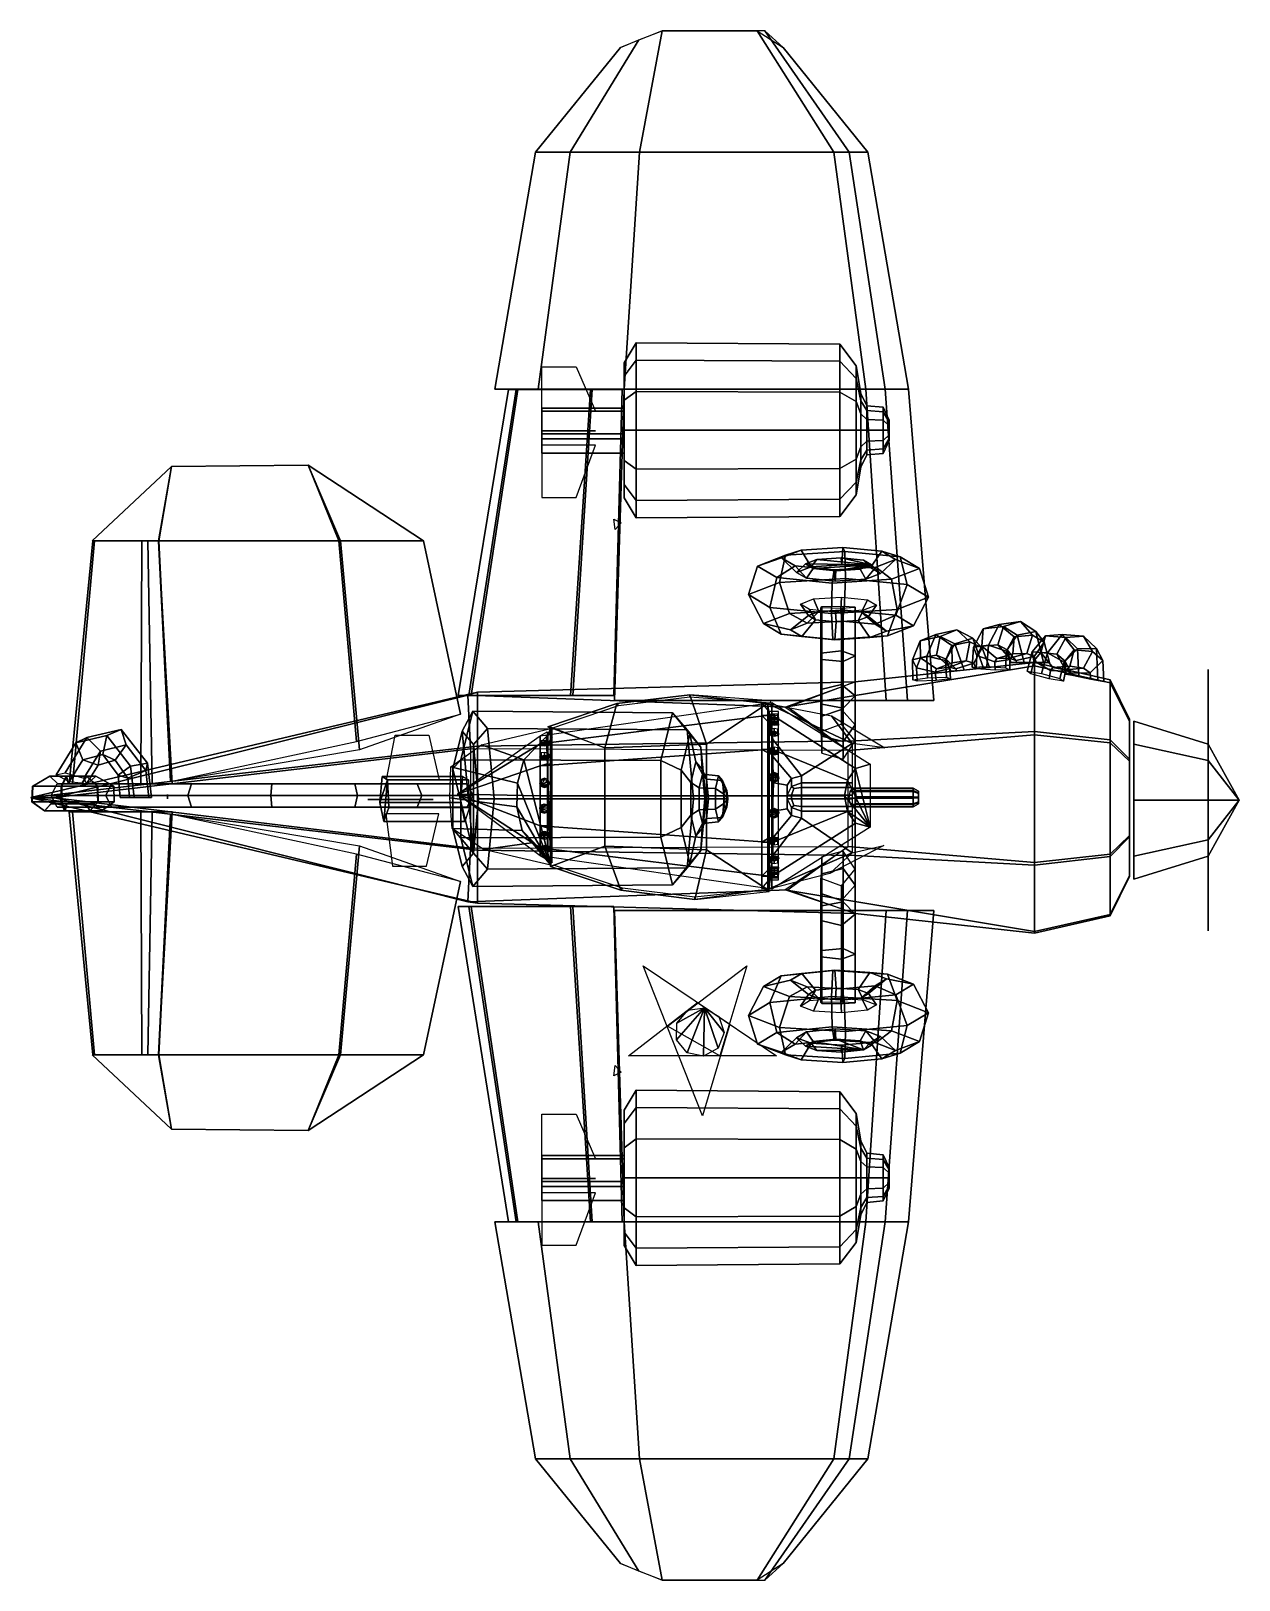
# Model space of a CAD drawing. Header units: metres. Extents: x -57 to 23, y -54 to 49.
import ezdxf

# ---------------------------------------------------------------- set-up
doc = ezdxf.new("R2010")
doc.units = ezdxf.units.M

msp = doc.modelspace()

# ---------------------------------------------------------------- linework, layer by layer
at = {"layer": 'AileD', "color": 42}
for points in [[(-15.073471, 49.456997, 25.367615), (-17.867964, 48.356998, 25.165239), (-23.535288, 41.356998, 22.754827), (-16.598721, 41.356998, 22.175835)], [(-17.867964, 48.356998, 25.165239), (-16.632654, 48.856998, 25.32946), (-21.215303, 41.356998, 25.190065), (-23.535288, 41.356998, 22.754827)], [(-16.632654, 48.856998, 25.32946), (-15.073475, 49.456997, 25.332399), (-16.598722, 41.356998, 24.957758), (-21.215303, 41.356998, 25.190065)], [(-15.073475, 49.456997, 25.332399), (-8.7247, 49.456997, 25.307819), (-3.62514, 41.356998, 26.899601), (-16.598722, 41.356998, 24.957758)], [(-8.223515, 49.456997, 25.347029), (-15.073471, 49.456997, 25.367615), (-16.598721, 41.356998, 22.175835), (-2.600978, 41.356998, 23.802162)], [(-8.7247, 49.456997, 25.307819), (-7.005593, 48.356998, 25.312359), (-1.338269, 41.356998, 25.3603), (-3.62514, 41.356998, 26.899601)], [(-7.005593, 48.356998, 25.312359), (-8.223515, 49.456997, 25.347029), (-2.600978, 41.356998, 23.802162), (-1.338269, 41.356998, 25.3603)], [(-16.598721, 41.356998, 22.175835), (-23.535288, 41.356998, 22.754827), (-26.250879, 25.556999, 21.018589), (-17.617067, 25.556999, 20.297926)], [(-23.535288, 41.356998, 22.754827), (-21.215303, 41.356998, 25.190065), (-23.363241, 25.556999, 24.049683), (-26.250879, 25.556999, 21.018589)], [(-21.215303, 41.356998, 25.190065), (-16.598722, 41.356998, 24.957758), (-17.617071, 25.556999, 23.760532), (-23.363241, 25.556999, 24.049683)], [(-16.598722, 41.356998, 24.957758), (-3.62514, 41.356998, 26.899601), (-1.469101, 25.556999, 26.177507), (-17.617071, 25.556999, 23.760532)], [(-2.600978, 41.356998, 23.802162), (-16.598721, 41.356998, 22.175835), (-17.617067, 25.556999, 20.297926), (-0.194346, 25.556999, 22.322184)], [(-3.62514, 41.356998, 26.899601), (-1.338269, 41.356998, 25.3603), (1.377324, 25.556999, 24.261572), (-1.469101, 25.556999, 26.177507)], [(-1.338269, 41.356998, 25.3603), (-2.600978, 41.356998, 23.802162), (-0.194346, 25.556999, 22.322184), (1.377324, 25.556999, 24.261572)], [(-26.250879, 25.556999, 21.018589), (-23.363241, 25.556999, 24.049683), (-17.617071, 25.556999, 23.760532), (-17.617067, 25.556999, 20.297926)], [(-17.617067, 25.556999, 20.297926), (-17.617071, 25.556999, 23.760532), (-18.249283, 4.756988, 22.424339), (-18.249279, 4.756988, 18.53915)], [(-17.617071, 25.556999, 23.760532), (-1.469101, 25.556999, 26.177507), (-0.130586, 4.757013, 25.136284), (-18.249283, 4.756988, 22.424339)], [(-0.194346, 25.556999, 22.322184), (-17.617067, 25.556999, 20.297926), (-18.249279, 4.756988, 18.53915), (1.299742, 4.757013, 20.810452)], [(-1.469101, 25.556999, 26.177507), (1.377324, 25.556999, 24.261572), (3.063222, 4.756988, 22.986525), (-0.130586, 4.757013, 25.136284)], [(1.377324, 25.556999, 24.261572), (-0.194346, 25.556999, 22.322184), (1.299742, 4.757013, 20.810452), (3.063222, 4.756988, 22.986525)]]:
    msp.add_3dface(points, dxfattribs=at)
at = {"layer": 'AileG', "color": 46}
for points in [[(-18.249279, -9.243014, 18.53915), (-18.249283, -9.243014, 22.424339), (-17.617071, -30.043026, 23.760532), (-17.617067, -30.043026, 20.297926)], [(-18.249283, -9.243014, 22.424339), (-0.130586, -9.243039, 25.136284), (-1.469101, -30.043026, 26.177507), (-17.617071, -30.043026, 23.760532)], [(1.299742, -9.243039, 20.810452), (-18.249279, -9.243014, 18.53915), (-17.617067, -30.043026, 20.297926), (-0.194346, -30.043026, 22.322184)], [(-0.130586, -9.243039, 25.136284), (3.063222, -9.243014, 22.986525), (1.377324, -30.043026, 24.261572), (-1.469101, -30.043026, 26.177507)], [(3.063222, -9.243014, 22.986525), (1.299742, -9.243039, 20.810452), (-0.194346, -30.043026, 22.322184), (1.377324, -30.043026, 24.261572)], [(-16.342848, -12.954524, 23.261635), (-10.564585, -16.842773, 24.118759), (-12.386141, -22.954521, 23.848557)], [(-9.41861, -12.954524, 24.288746), (-11.237225, -18.962772, 24.01898), (-14.719125, -16.982773, 23.502489)], [(-12.720987, -15.402774, 23.798887), (-7.440258, -18.954521, 24.582209), (-17.332022, -18.954521, 23.114902)], [(-12.255796, -15.743393, 23.867891), (-13.413416, -18.762774, 23.696175), (-14.110699, -17.886478, 23.592741)], [(-12.255796, -15.743393, 23.867891), (-14.110699, -17.886478, 23.592741), (-14.087673, -16.762089, 23.596157)], [(-12.255796, -15.743393, 23.867891), (-14.087673, -16.762089, 23.596157), (-13.355117, -15.915719, 23.704821)], [(-12.255796, -15.743393, 23.867891), (-12.322093, -18.980942, 23.858057), (-13.413416, -18.762774, 23.696175)], [(-12.255796, -15.743393, 23.867891), (-11.347369, -18.438906, 24.002644), (-12.322093, -18.980942, 23.858057)], [(-12.255796, -15.743393, 23.867891), (-11.304097, -16.325745, 24.009062), (-10.945332, -17.390287, 24.062279)], [(-12.255796, -15.743393, 23.867891), (-10.945332, -17.390287, 24.062279), (-11.347369, -18.438906, 24.002644)], [(-17.617067, -30.043026, 20.297926), (-17.617071, -30.043026, 23.760532), (-23.363241, -30.043026, 24.049683), (-26.250879, -30.043026, 21.018589)], [(-17.617067, -30.043026, 20.297926), (-26.250879, -30.043026, 21.018589), (-23.535288, -45.843029, 22.754827), (-16.598721, -45.843029, 22.175835)], [(-26.250879, -30.043026, 21.018589), (-23.363241, -30.043026, 24.049683), (-21.215303, -45.843029, 25.190065), (-23.535288, -45.843029, 22.754827)], [(-23.363241, -30.043026, 24.049683), (-17.617071, -30.043026, 23.760532), (-16.598722, -45.843029, 24.957758), (-21.215303, -45.843029, 25.190065)], [(-17.617071, -30.043026, 23.760532), (-1.469101, -30.043026, 26.177507), (-3.62514, -45.843029, 26.899601), (-16.598722, -45.843029, 24.957758)], [(-0.194346, -30.043026, 22.322184), (-17.617067, -30.043026, 20.297926), (-16.598721, -45.843029, 22.175835), (-2.600978, -45.843029, 23.802162)], [(-1.469101, -30.043026, 26.177507), (1.377324, -30.043026, 24.261572), (-1.338269, -45.843029, 25.3603), (-3.62514, -45.843029, 26.899601)], [(1.377324, -30.043026, 24.261572), (-0.194346, -30.043026, 22.322184), (-2.600978, -45.843029, 23.802162), (-1.338269, -45.843029, 25.3603)], [(-16.598721, -45.843029, 22.175835), (-23.535288, -45.843029, 22.754827), (-17.867964, -52.843025, 25.165239), (-15.073471, -53.943024, 25.367615)], [(-23.535288, -45.843029, 22.754827), (-21.215303, -45.843029, 25.190065), (-16.632654, -53.343025, 25.32946), (-17.867964, -52.843025, 25.165239)], [(-21.215303, -45.843029, 25.190065), (-16.598722, -45.843029, 24.957758), (-15.073475, -53.943024, 25.332399), (-16.632654, -53.343025, 25.32946)], [(-16.598722, -45.843029, 24.957758), (-3.62514, -45.843029, 26.899601), (-8.7247, -53.943024, 25.307819), (-15.073475, -53.943024, 25.332399)], [(-2.600978, -45.843029, 23.802162), (-16.598721, -45.843029, 22.175835), (-15.073471, -53.943024, 25.367615), (-8.223515, -53.943024, 25.347029)], [(-3.62514, -45.843029, 26.899601), (-1.338269, -45.843029, 25.3603), (-7.005593, -52.843025, 25.312359), (-8.7247, -53.943024, 25.307819)], [(-1.338269, -45.843029, 25.3603), (-2.600978, -45.843029, 23.802162), (-8.223515, -53.943024, 25.347029), (-7.005593, -52.843025, 25.312359)]]:
    msp.add_3dface(points, dxfattribs=at)
at = {"layer": 'Bomb1', "color": 43}
for points in [[(-16.820803, 27.489372, 19.087622), (-17.620804, 26.420038, 18.302584), (-17.620804, 27.31391, 14.386203), (-16.820803, 28.647341, 14.014131)], [(-16.820803, 28.647341, 14.014131), (-17.620804, 27.31391, 14.386203), (-17.620804, 24.809299, 11.245525), (-16.820803, 25.402733, 9.945528)], [(-3.220805, 27.407114, 19.027233), (-16.820803, 27.489372, 19.087622), (-16.820803, 28.647341, 14.014131), (-3.220805, 28.544773, 14.042752)], [(-3.220805, 28.544773, 14.042752), (-16.820803, 28.647341, 14.014131), (-16.820803, 25.402733, 9.945528), (-3.220805, 25.357084, 10.045527)], [(-2.120805, 26.255526, 18.181805), (-3.220805, 27.407114, 19.027233), (-3.220805, 28.544773, 14.042752), (-2.120805, 27.108768, 14.443446)], [(-2.120805, 27.108768, 14.443446), (-3.220805, 28.544773, 14.042752), (-3.220805, 25.357084, 10.045527), (-2.120805, 24.718002, 11.445527)], [(-16.820803, 22.800768, 21.345526), (-17.620804, 22.80076, 20.045528), (-17.620804, 26.420038, 18.302584), (-16.820803, 27.489372, 19.087622)], [(-17.620804, 19.181499, 18.302591), (-17.620804, 24.809299, 11.245525), (-17.620804, 27.31391, 14.386203)], [(-17.620804, 19.181499, 18.302591), (-17.620804, 27.31391, 14.386203), (-17.620804, 26.420038, 18.302584)], [(-3.220805, 22.800768, 21.245525), (-16.820803, 22.800768, 21.345526), (-16.820803, 27.489372, 19.087622), (-3.220805, 27.407114, 19.027233)], [(-2.120805, 22.80076, 19.845526), (-3.220805, 22.800768, 21.245525), (-3.220805, 27.407114, 19.027233), (-2.120805, 26.255526, 18.181805)], [(-1.820804, 24.77491, 17.09483), (-2.120805, 26.255526, 18.181805), (-2.120805, 27.108768, 14.443446), (-1.820804, 25.262478, 14.958623)], [(-1.820804, 25.262478, 14.958623), (-2.120805, 27.108768, 14.443446), (-2.120805, 24.718002, 11.445527), (-1.820804, 23.896324, 13.245525)], [(-17.620804, 19.181499, 18.302591), (-17.620804, 26.420038, 18.302584), (-17.620804, 22.80076, 20.045528)], [(-1.820804, 22.80076, 18.045527), (-2.120805, 22.80076, 19.845526), (-2.120805, 26.255526, 18.181805), (-1.820804, 24.77491, 17.09483)], [(-16.820803, 25.402733, 9.945528), (-17.620804, 24.809299, 11.245525), (-17.620804, 20.792215, 11.245531), (-16.820803, 20.198786, 9.945534)], [(-3.220805, 25.357084, 10.045527), (-16.820803, 25.402733, 9.945528), (-16.820803, 20.198786, 9.945534), (-3.220805, 20.244434, 10.045533)], [(-2.120805, 24.718002, 11.445527), (-3.220805, 25.357084, 10.045527), (-3.220805, 20.244434, 10.045533), (-2.120805, 20.883512, 11.445532)], [(-1.420803, 24.116858, 16.611727), (-1.820804, 24.77491, 17.09483), (-1.820804, 25.262478, 14.958623), (-1.420803, 24.4419, 15.187592)], [(-1.420803, 24.4419, 15.187592), (-1.820804, 25.262478, 14.958623), (-1.820804, 23.896324, 13.245525), (-1.420803, 23.531134, 14.045527)], [(-17.620804, 19.181499, 18.302591), (-17.620804, 20.792215, 11.245531), (-17.620804, 24.809299, 11.245525)], [(-1.820804, 23.896324, 13.245525), (-2.120805, 24.718002, 11.445527), (-2.120805, 20.883512, 11.445532), (-1.820804, 21.705187, 13.245529)], [(-1.420803, 22.800756, 17.245525), (-1.820804, 22.80076, 18.045527), (-1.820804, 24.77491, 17.09483), (-1.420803, 24.116858, 16.611727)], [(-1.420803, 23.531134, 14.045527), (-1.820804, 23.896324, 13.245525), (-1.820804, 21.705187, 13.245529), (-1.420803, 22.070377, 14.045529)], [(-0.320804, 24.034599, 16.551338), (-1.420803, 24.116858, 16.611727), (-1.420803, 24.4419, 15.187592), (-0.320804, 24.339329, 15.216212)], [(-0.320804, 24.339329, 15.216212), (-1.420803, 24.4419, 15.187592), (-1.420803, 23.531134, 14.045527), (-0.320804, 23.485485, 14.145527)], [(-0.320804, 22.800756, 17.145527), (-1.420803, 22.800756, 17.245525), (-1.420803, 24.116858, 16.611727), (-0.320804, 24.034599, 16.551338)], [(0.079195, 23.348036, 16.047308), (-0.320804, 24.034599, 16.551338), (-0.320804, 24.339329, 15.216212), (0.079195, 23.483202, 15.4551)], [(0.079195, 23.483202, 15.4551), (-0.320804, 24.339329, 15.216212), (-0.320804, 23.485485, 14.145527), (0.079195, 23.104469, 14.980187)], [(0.079195, 22.800751, 16.310865), (-0.320804, 22.800756, 17.145527), (-0.320804, 24.034599, 16.551338), (0.079195, 23.348036, 16.047308)], [(-16.820803, 18.112173, 19.087633), (-17.620804, 19.181499, 18.302591), (-17.620804, 22.80076, 20.045528), (-16.820803, 22.800768, 21.345526)], [(-3.220805, 18.194427, 19.027246), (-16.820803, 18.112173, 19.087633), (-16.820803, 22.800768, 21.345526), (-3.220805, 22.800768, 21.245525)], [(-2.120805, 19.346008, 18.181816), (-3.220805, 18.194427, 19.027246), (-3.220805, 22.800768, 21.245525), (-2.120805, 22.80076, 19.845526)], [(-1.820804, 20.826612, 17.094837), (-2.120805, 19.346008, 18.181816), (-2.120805, 22.80076, 19.845526), (-1.820804, 22.80076, 18.045527)], [(-1.420803, 21.484661, 16.611731), (-1.820804, 20.826612, 17.094837), (-1.820804, 22.80076, 18.045527), (-1.420803, 22.800756, 17.245525)], [(-0.320804, 23.485485, 14.145527), (-1.420803, 23.531134, 14.045527), (-1.420803, 22.070377, 14.045529), (-0.320804, 22.116026, 14.145529)], [(-0.320804, 21.566912, 16.551342), (-1.420803, 21.484661, 16.611731), (-1.420803, 22.800756, 17.245525), (-0.320804, 22.800756, 17.145527)], [(0.079195, 23.104469, 14.980187), (-0.320804, 23.485485, 14.145527), (-0.320804, 22.116026, 14.145529), (0.079195, 22.497034, 14.980188)], [(0.079195, 22.253471, 16.04731), (-0.320804, 21.566912, 16.551342), (-0.320804, 22.800756, 17.145527), (0.079195, 22.800751, 16.310865)], [(0.079195, 22.800751, 16.310865), (0.079195, 23.348036, 16.047308), (0.079195, 23.483202, 15.4551)], [(0.079195, 22.800751, 16.310865), (0.079195, 23.483202, 15.4551), (0.079195, 23.104469, 14.980187)], [(0.079195, 22.800751, 16.310865), (0.079195, 23.104469, 14.980187), (0.079195, 22.497034, 14.980188)], [(0.079195, 22.800751, 16.310865), (0.079195, 22.497034, 14.980188), (0.079195, 22.118305, 15.455102)], [(0.079195, 22.800751, 16.310865), (0.079195, 22.118305, 15.455102), (0.079195, 22.253471, 16.04731)], [(-1.420803, 22.070377, 14.045529), (-1.820804, 21.705187, 13.245529), (-1.820804, 20.339033, 14.958631), (-1.420803, 21.159607, 15.187596)], [(-0.320804, 22.116026, 14.145529), (-1.420803, 22.070377, 14.045529), (-1.420803, 21.159607, 15.187596), (-0.320804, 21.262178, 15.216217)], [(0.079195, 22.497034, 14.980188), (-0.320804, 22.116026, 14.145529), (-0.320804, 21.262178, 15.216217), (0.079195, 22.118305, 15.455102)], [(0.079195, 22.118305, 15.455102), (-0.320804, 21.262178, 15.216217), (-0.320804, 21.566912, 16.551342), (0.079195, 22.253471, 16.04731)], [(-16.820803, 20.198786, 9.945534), (-17.620804, 20.792215, 11.245531), (-17.620804, 18.287601, 14.386218), (-16.820803, 16.954174, 14.014151)], [(-17.620804, 19.181499, 18.302591), (-17.620804, 18.287601, 14.386218), (-17.620804, 20.792215, 11.245531)], [(-2.120805, 20.883512, 11.445532), (-3.220805, 20.244434, 10.045533), (-3.220805, 17.056746, 14.04277), (-2.120805, 18.492746, 14.44346)], [(-1.820804, 21.705187, 13.245529), (-2.120805, 20.883512, 11.445532), (-2.120805, 18.492746, 14.44346), (-1.820804, 20.339033, 14.958631)], [(-1.820804, 20.339033, 14.958631), (-2.120805, 18.492746, 14.44346), (-2.120805, 19.346008, 18.181816), (-1.820804, 20.826612, 17.094837)], [(-1.420803, 21.159607, 15.187596), (-1.820804, 20.339033, 14.958631), (-1.820804, 20.826612, 17.094837), (-1.420803, 21.484661, 16.611731)], [(-0.320804, 21.262178, 15.216217), (-1.420803, 21.159607, 15.187596), (-1.420803, 21.484661, 16.611731), (-0.320804, 21.566912, 16.551342)], [(-3.220805, 20.244434, 10.045533), (-16.820803, 20.198786, 9.945534), (-16.820803, 16.954174, 14.014151), (-3.220805, 17.056746, 14.04277)], [(-16.820803, 16.954174, 14.014151), (-17.620804, 18.287601, 14.386218), (-17.620804, 19.181499, 18.302591), (-16.820803, 18.112173, 19.087633)], [(-2.120805, 18.492746, 14.44346), (-3.220805, 17.056746, 14.04277), (-3.220805, 18.194427, 19.027246), (-2.120805, 19.346008, 18.181816)], [(-3.220805, 17.056746, 14.04277), (-16.820803, 16.954174, 14.014151), (-16.820803, 18.112173, 19.087633), (-3.220805, 18.194427, 19.027246)]]:
    msp.add_3dface(points, dxfattribs=at)
at = {"layer": 'Bomb1A1', "color": 15}
msp.add_3dface([(-23.120804, 22.759382, 14.007524), (-23.120804, 22.759382, 9.807526), (-20.820803, 22.759382, 9.807526), (-19.520805, 22.759382, 14.007524)], dxfattribs=at)
at = {"layer": 'Bomb1A2', "color": 16}
msp.add_3dface([(-23.120804, 21.80547, 15.940828), (-23.120804, 18.313295, 18.274221), (-20.820803, 18.313295, 18.274221), (-19.520805, 21.80547, 15.940828)], dxfattribs=at)
at = {"layer": 'Bomb1A3', "color": 13}
msp.add_3dface([(-23.120804, 24.074457, 16.122599), (-23.120804, 27.044306, 19.092447), (-20.820803, 27.044306, 19.092447), (-19.520805, 24.074457, 16.122599)], dxfattribs=at)
at = {"layer": 'Bomb1Q', "color": 14}
for points in [[(-17.620804, 24.287603, 14.686218), (-23.120804, 24.287603, 14.686218), (-23.120804, 22.559383, 13.907525), (-17.620804, 22.559383, 13.907525)], [(-17.620804, 24.08107, 16.570484), (-23.120804, 24.08107, 16.570484), (-23.120804, 24.287603, 14.686218), (-17.620804, 24.287603, 14.686218)], [(-23.120804, 24.08107, 16.570484), (-23.120804, 22.559383, 13.907525), (-23.120804, 24.287603, 14.686218)], [(-17.620804, 22.225204, 16.956329), (-23.120804, 22.225204, 16.956329), (-23.120804, 24.08107, 16.570484), (-17.620804, 24.08107, 16.570484)], [(-23.120804, 24.08107, 16.570484), (-23.120804, 22.225204, 16.956329), (-23.120804, 21.284752, 15.310532)], [(-23.120804, 24.08107, 16.570484), (-23.120804, 21.284752, 15.310532), (-23.120804, 22.559383, 13.907525)], [(-17.620804, 22.559383, 13.907525), (-23.120804, 22.559383, 13.907525), (-23.120804, 21.284752, 15.310532), (-17.620804, 21.284752, 15.310532)], [(-17.620804, 21.284752, 15.310532), (-23.120804, 21.284752, 15.310532), (-23.120804, 22.225204, 16.956329), (-17.620804, 22.225204, 16.956329)]]:
    msp.add_3dface(points, dxfattribs=at)
at = {"layer": 'Bomb2', "color": 44}
for points in [[(-16.820803, -22.410627, 19.087622), (-17.620804, -23.479959, 18.302584), (-17.620804, -22.586088, 14.386203), (-16.820803, -21.252657, 14.014131)], [(-16.820803, -21.252657, 14.014131), (-17.620804, -22.586088, 14.386203), (-17.620804, -25.090698, 11.245525), (-16.820803, -24.497265, 9.945528)], [(-3.220804, -22.492886, 19.027233), (-16.820803, -22.410627, 19.087622), (-16.820803, -21.252657, 14.014131), (-3.220804, -21.355228, 14.042752)], [(-3.220804, -21.355228, 14.042752), (-16.820803, -21.252657, 14.014131), (-16.820803, -24.497265, 9.945528), (-3.220804, -24.542913, 10.045527)], [(-2.120804, -23.644476, 18.181805), (-3.220804, -22.492886, 19.027233), (-3.220804, -21.355228, 14.042752), (-2.120804, -22.791233, 14.443446)], [(-2.120804, -22.791233, 14.443446), (-3.220804, -21.355228, 14.042752), (-3.220804, -24.542913, 10.045527), (-2.120804, -25.181995, 11.445527)], [(-16.820803, -27.099234, 21.345526), (-17.620804, -27.099237, 20.045528), (-17.620804, -23.479959, 18.302584), (-16.820803, -22.410627, 19.087622)], [(-17.620804, -30.7185, 18.302591), (-17.620804, -25.090698, 11.245525), (-17.620804, -22.586088, 14.386203)], [(-17.620804, -30.7185, 18.302591), (-17.620804, -22.586088, 14.386203), (-17.620804, -23.479959, 18.302584)], [(-3.220804, -27.099234, 21.245525), (-16.820803, -27.099234, 21.345526), (-16.820803, -22.410627, 19.087622), (-3.220804, -22.492886, 19.027233)], [(-2.120804, -27.099237, 19.845526), (-3.220804, -27.099234, 21.245525), (-3.220804, -22.492886, 19.027233), (-2.120804, -23.644476, 18.181805)], [(-17.620804, -30.7185, 18.302591), (-17.620804, -23.479959, 18.302584), (-17.620804, -27.099237, 20.045528)], [(-1.820804, -25.12509, 17.09483), (-2.120804, -23.644476, 18.181805), (-2.120804, -22.791233, 14.443446), (-1.820804, -24.637524, 14.958623)], [(-1.820804, -24.637524, 14.958623), (-2.120804, -22.791233, 14.443446), (-2.120804, -25.181995, 11.445527), (-1.820804, -26.003674, 13.245525)], [(-1.820804, -27.099241, 18.045527), (-2.120804, -27.099237, 19.845526), (-2.120804, -23.644476, 18.181805), (-1.820804, -25.12509, 17.09483)], [(-16.820803, -24.497265, 9.945528), (-17.620804, -25.090698, 11.245525), (-17.620804, -29.107782, 11.245531), (-16.820803, -29.701212, 9.945534)], [(-3.220804, -24.542913, 10.045527), (-16.820803, -24.497265, 9.945528), (-16.820803, -29.701212, 9.945534), (-3.220804, -29.655563, 10.045533)], [(-2.120804, -25.181995, 11.445527), (-3.220804, -24.542913, 10.045527), (-3.220804, -29.655563, 10.045533), (-2.120804, -29.016485, 11.445532)], [(-1.420804, -25.783144, 16.611727), (-1.820804, -25.12509, 17.09483), (-1.820804, -24.637524, 14.958623), (-1.420804, -25.458099, 15.187592)], [(-1.420804, -25.458099, 15.187592), (-1.820804, -24.637524, 14.958623), (-1.820804, -26.003674, 13.245525), (-1.420804, -26.368866, 14.045527)], [(-17.620804, -30.7185, 18.302591), (-17.620804, -29.107782, 11.245531), (-17.620804, -25.090698, 11.245525)], [(-1.820804, -26.003674, 13.245525), (-2.120804, -25.181995, 11.445527), (-2.120804, -29.016485, 11.445532), (-1.820804, -28.194813, 13.245529)], [(-1.420804, -27.099243, 17.245525), (-1.820804, -27.099241, 18.045527), (-1.820804, -25.12509, 17.09483), (-1.420804, -25.783144, 16.611727)], [(-0.320804, -25.8654, 16.551338), (-1.420804, -25.783144, 16.611727), (-1.420804, -25.458099, 15.187592), (-0.320804, -25.560671, 15.216212)], [(-0.320804, -25.560671, 15.216212), (-1.420804, -25.458099, 15.187592), (-1.420804, -26.368866, 14.045527), (-0.320804, -26.414515, 14.145527)], [(-0.320804, -27.099243, 17.145527), (-1.420804, -27.099243, 17.245525), (-1.420804, -25.783144, 16.611727), (-0.320804, -25.8654, 16.551338)], [(0.079196, -26.551962, 16.047308), (-0.320804, -25.8654, 16.551338), (-0.320804, -25.560671, 15.216212), (0.079196, -26.416796, 15.4551)], [(0.079196, -26.416796, 15.4551), (-0.320804, -25.560671, 15.216212), (-0.320804, -26.414515, 14.145527), (0.079196, -26.795527, 14.980187)], [(-1.420804, -26.368866, 14.045527), (-1.820804, -26.003674, 13.245525), (-1.820804, -28.194813, 13.245529), (-1.420804, -27.829622, 14.045529)], [(-0.320804, -26.414515, 14.145527), (-1.420804, -26.368866, 14.045527), (-1.420804, -27.829622, 14.045529), (-0.320804, -27.783974, 14.145529)], [(0.079196, -27.099245, 16.310865), (-0.320804, -27.099243, 17.145527), (-0.320804, -25.8654, 16.551338), (0.079196, -26.551962, 16.047308)], [(0.079196, -26.795527, 14.980187), (-0.320804, -26.414515, 14.145527), (-0.320804, -27.783974, 14.145529), (0.079196, -27.402966, 14.980188)], [(0.079196, -27.099245, 16.310865), (0.079196, -26.551962, 16.047308), (0.079196, -26.416796, 15.4551)], [(0.079196, -27.099245, 16.310865), (0.079196, -26.416796, 15.4551), (0.079196, -26.795527, 14.980187)], [(0.079196, -27.099245, 16.310865), (0.079196, -26.795527, 14.980187), (0.079196, -27.402966, 14.980188)], [(-16.820803, -31.787825, 19.087633), (-17.620804, -30.7185, 18.302591), (-17.620804, -27.099237, 20.045528), (-16.820803, -27.099234, 21.345526)], [(-3.220804, -31.70557, 19.027246), (-16.820803, -31.787825, 19.087633), (-16.820803, -27.099234, 21.345526), (-3.220804, -27.099234, 21.245525)], [(-2.120804, -30.553989, 18.181816), (-3.220804, -31.70557, 19.027246), (-3.220804, -27.099234, 21.245525), (-2.120804, -27.099237, 19.845526)], [(-1.820804, -29.073387, 17.094837), (-2.120804, -30.553989, 18.181816), (-2.120804, -27.099237, 19.845526), (-1.820804, -27.099241, 18.045527)], [(-1.420804, -28.415339, 16.611731), (-1.820804, -29.073387, 17.094837), (-1.820804, -27.099241, 18.045527), (-1.420804, -27.099243, 17.245525)], [(-1.420804, -27.829622, 14.045529), (-1.820804, -28.194813, 13.245529), (-1.820804, -29.560965, 14.958631), (-1.420804, -28.740391, 15.187596)], [(-0.320804, -28.333084, 16.551342), (-1.420804, -28.415339, 16.611731), (-1.420804, -27.099243, 17.245525), (-0.320804, -27.099243, 17.145527)], [(-0.320804, -27.783974, 14.145529), (-1.420804, -27.829622, 14.045529), (-1.420804, -28.740391, 15.187596), (-0.320804, -28.637819, 15.216217)], [(0.079196, -27.646528, 16.04731), (-0.320804, -28.333084, 16.551342), (-0.320804, -27.099243, 17.145527), (0.079196, -27.099245, 16.310865)], [(0.079196, -27.402966, 14.980188), (-0.320804, -27.783974, 14.145529), (-0.320804, -28.637819, 15.216217), (0.079196, -27.781696, 15.455102)], [(0.079196, -27.781696, 15.455102), (-0.320804, -28.637819, 15.216217), (-0.320804, -28.333084, 16.551342), (0.079196, -27.646528, 16.04731)], [(0.079196, -27.099245, 16.310865), (0.079196, -27.402966, 14.980188), (0.079196, -27.781696, 15.455102)], [(0.079196, -27.099245, 16.310865), (0.079196, -27.781696, 15.455102), (0.079196, -27.646528, 16.04731)], [(-1.820804, -28.194813, 13.245529), (-2.120804, -29.016485, 11.445532), (-2.120804, -31.407251, 14.44346), (-1.820804, -29.560965, 14.958631)], [(-1.420804, -28.740391, 15.187596), (-1.820804, -29.560965, 14.958631), (-1.820804, -29.073387, 17.094837), (-1.420804, -28.415339, 16.611731)], [(-0.320804, -28.637819, 15.216217), (-1.420804, -28.740391, 15.187596), (-1.420804, -28.415339, 16.611731), (-0.320804, -28.333084, 16.551342)], [(-16.820803, -29.701212, 9.945534), (-17.620804, -29.107782, 11.245531), (-17.620804, -31.612398, 14.386218), (-16.820803, -32.945824, 14.014151)], [(-17.620804, -30.7185, 18.302591), (-17.620804, -31.612398, 14.386218), (-17.620804, -29.107782, 11.245531)], [(-3.220804, -29.655563, 10.045533), (-16.820803, -29.701212, 9.945534), (-16.820803, -32.945824, 14.014151), (-3.220804, -32.84325, 14.04277)], [(-2.120804, -29.016485, 11.445532), (-3.220804, -29.655563, 10.045533), (-3.220804, -32.84325, 14.04277), (-2.120804, -31.407251, 14.44346)], [(-1.820804, -29.560965, 14.958631), (-2.120804, -31.407251, 14.44346), (-2.120804, -30.553989, 18.181816), (-1.820804, -29.073387, 17.094837)], [(-16.820803, -32.945824, 14.014151), (-17.620804, -31.612398, 14.386218), (-17.620804, -30.7185, 18.302591), (-16.820803, -31.787825, 19.087633)], [(-2.120804, -31.407251, 14.44346), (-3.220804, -32.84325, 14.04277), (-3.220804, -31.70557, 19.027246), (-2.120804, -30.553989, 18.181816)], [(-3.220804, -32.84325, 14.04277), (-16.820803, -32.945824, 14.014151), (-16.820803, -31.787825, 19.087633), (-3.220804, -31.70557, 19.027246)]]:
    msp.add_3dface(points, dxfattribs=at)
at = {"layer": 'Bomb2A1', "color": 24}
msp.add_3dface([(-23.120804, -27.140617, 14.007524), (-23.120804, -27.140617, 9.807526), (-20.820803, -27.140617, 9.807526), (-19.520805, -27.140617, 14.007524)], dxfattribs=at)
at = {"layer": 'Bomb2A2', "color": 25}
msp.add_3dface([(-23.120804, -28.09453, 15.940828), (-23.120804, -31.586702, 18.274221), (-20.820803, -31.586702, 18.274221), (-19.520805, -28.09453, 15.940828)], dxfattribs=at)
at = {"layer": 'Bomb2A3', "color": 22}
msp.add_3dface([(-23.120804, -25.825542, 16.122599), (-23.120804, -22.855692, 19.092447), (-20.820803, -22.855692, 19.092447), (-19.520805, -25.825542, 16.122599)], dxfattribs=at)
at = {"layer": 'Bomb2Q', "color": 23}
for points in [[(-17.620804, -25.612396, 14.686218), (-23.120804, -25.612396, 14.686218), (-23.120804, -27.340616, 13.907525), (-17.620804, -27.340616, 13.907525)], [(-17.620804, -25.818928, 16.570484), (-23.120804, -25.818928, 16.570484), (-23.120804, -25.612396, 14.686218), (-17.620804, -25.612396, 14.686218)], [(-23.120804, -25.818928, 16.570484), (-23.120804, -27.340616, 13.907525), (-23.120804, -25.612396, 14.686218)], [(-17.620804, -27.674793, 16.956329), (-23.120804, -27.674793, 16.956329), (-23.120804, -25.818928, 16.570484), (-17.620804, -25.818928, 16.570484)], [(-23.120804, -25.818928, 16.570484), (-23.120804, -27.674793, 16.956329), (-23.120804, -28.615248, 15.310532)], [(-23.120804, -25.818928, 16.570484), (-23.120804, -28.615248, 15.310532), (-23.120804, -27.340616, 13.907525)], [(-17.620804, -27.340616, 13.907525), (-23.120804, -27.340616, 13.907525), (-23.120804, -28.615248, 15.310532), (-17.620804, -28.615248, 15.310532)], [(-17.620804, -28.615248, 15.310532), (-23.120804, -28.615248, 15.310532), (-23.120804, -27.674793, 16.956329), (-17.620804, -27.674793, 16.956329)]]:
    msp.add_3dface(points, dxfattribs=at)
at = {"layer": 'Bomb3', "color": 19}
for points in [[(-27.723772, 4.047342, 13.278129), (-28.435814, 2.71391, 13.799124), (-29.048529, 0.209299, 10.718794), (-28.517517, 0.802734, 9.287702)], [(-14.37951, 3.944771, 10.652978), (-27.723772, 4.047342, 13.278129), (-28.517517, 0.802734, 9.287702), (-15.159328, 0.757086, 6.732558)], [(-26.733986, 2.88937, 18.254135), (-27.671768, 1.820038, 17.640255), (-28.435814, 2.71391, 13.799124), (-27.723772, 4.047342, 13.278129)], [(-13.407087, 2.807114, 15.541685), (-26.733986, 2.88937, 18.254135), (-27.723772, 4.047342, 13.278129), (-14.37951, 3.944771, 10.652978)], [(-13.222475, 2.508765, 10.831373), (-14.37951, 3.944771, 10.652978), (-15.159328, 0.757086, 6.732558), (-13.807339, 0.118002, 7.891058)], [(-12.493159, 1.655523, 14.497902), (-13.407087, 2.807114, 15.541685), (-14.37951, 3.944771, 10.652978), (-13.222475, 2.508765, 10.831373)], [(-27.671766, -5.418503, 17.640263), (-29.048529, 0.209299, 10.718794), (-28.435814, 2.71391, 13.799124)], [(-27.671766, -5.418503, 17.640263), (-28.435814, 2.71391, 13.799124), (-27.671768, 1.820038, 17.640255)], [(-26.293491, -1.799235, 20.468657), (-27.331738, -1.799239, 19.349709), (-27.671768, 1.820038, 17.640255), (-26.733986, 2.88937, 18.254135)], [(-12.974321, -1.799235, 17.717352), (-26.293491, -1.799235, 20.468657), (-26.733986, 2.88937, 18.254135), (-13.407087, 2.807114, 15.541685)], [(-12.827732, 0.662475, 11.278124), (-13.222475, 2.508765, 10.831373), (-13.807339, 0.118002, 7.891058), (-13.161941, -0.703676, 9.597943)], [(-12.168584, -1.799239, 16.129654), (-12.974321, -1.799235, 17.717352), (-13.407087, 2.807114, 15.541685), (-12.493159, 1.655523, 14.497902)], [(-12.41098, 0.174908, 13.373282), (-12.493159, 1.655523, 14.497902), (-13.222475, 2.508765, 10.831373), (-12.827732, 0.662475, 11.278124)], [(-27.671766, -5.418503, 17.640263), (-27.671768, 1.820038, 17.640255), (-27.331738, -1.799239, 19.349709)], [(-12.225509, -1.799243, 14.305713), (-12.168584, -1.799239, 16.129654), (-12.493159, 1.655523, 14.497902), (-12.41098, 0.174908, 13.373282)], [(-28.517517, 0.802734, 9.287702), (-29.048529, 0.209299, 10.718794), (-29.048529, -3.807783, 10.718799), (-28.517515, -4.401214, 9.287707)], [(-27.671766, -5.418503, 17.640263), (-29.048529, -3.807783, 10.718799), (-29.048529, 0.209299, 10.718794)], [(-15.159328, 0.757086, 6.732558), (-28.517517, 0.802734, 9.287702), (-28.517515, -4.401214, 9.287707), (-15.159327, -4.355566, 6.732563)], [(-13.807339, 0.118002, 7.891058), (-15.159328, 0.757086, 6.732558), (-15.159327, -4.355566, 6.732563), (-13.807338, -3.716486, 7.891063)], [(-13.161941, -0.703676, 9.597943), (-13.807339, 0.118002, 7.891058), (-13.807338, -3.716486, 7.891063), (-13.16194, -2.894814, 9.597946)], [(-12.390749, -0.158101, 11.424656), (-12.827732, 0.662475, 11.278124), (-13.161941, -0.703676, 9.597943), (-12.613554, -1.068867, 10.304537)], [(-12.112915, -0.483145, 12.821427), (-12.41098, 0.174908, 13.373282), (-12.827732, 0.662475, 11.278124), (-12.390749, -0.158101, 11.424656)], [(-11.989267, -1.799245, 13.443048), (-12.225509, -1.799243, 14.305713), (-12.41098, 0.174908, 13.373282), (-12.112915, -0.483145, 12.821427)], [(-12.613554, -1.068867, 10.304537), (-13.161941, -0.703676, 9.597943), (-13.16194, -2.894814, 9.597946), (-12.613554, -2.529625, 10.304539)], [(-11.306301, -0.260672, 11.238129), (-12.390749, -0.158101, 11.424656), (-12.613554, -1.068867, 10.304537), (-11.515182, -1.114515, 10.188017)], [(-11.045832, -0.565402, 12.547602), (-12.112915, -0.483145, 12.821427), (-12.390749, -0.158101, 11.424656), (-11.306301, -0.260672, 11.238129)], [(-10.929912, -1.799245, 13.130373), (-11.989267, -1.799245, 13.443048), (-12.112915, -0.483145, 12.821427), (-11.045832, -0.565402, 12.547602)], [(-10.867383, -1.116798, 11.394391), (-11.306301, -0.260672, 11.238129), (-11.515182, -1.114515, 10.188017), (-10.960033, -1.495529, 10.928603)], [(-10.751849, -1.251964, 11.97522), (-11.045832, -0.565402, 12.547602), (-11.306301, -0.260672, 11.238129), (-10.867383, -1.116798, 11.394391)], [(-10.700432, -1.799247, 12.233711), (-10.929912, -1.799245, 13.130373), (-11.045832, -0.565402, 12.547602), (-10.751849, -1.251964, 11.97522)], [(-26.733984, -6.487827, 18.254145), (-27.671766, -5.418503, 17.640263), (-27.331738, -1.799239, 19.349709), (-26.293491, -1.799235, 20.468657)], [(-13.407084, -6.405572, 15.541697), (-26.733984, -6.487827, 18.254145), (-26.293491, -1.799235, 20.468657), (-12.974321, -1.799235, 17.717352)], [(-12.493156, -5.253991, 14.497912), (-13.407084, -6.405572, 15.541697), (-12.974321, -1.799235, 17.717352), (-12.168584, -1.799239, 16.129654)], [(-11.515182, -1.114515, 10.188017), (-12.613554, -1.068867, 10.304537), (-12.613554, -2.529625, 10.304539), (-11.515181, -2.483976, 10.188019)], [(-12.410979, -3.773388, 13.37329), (-12.493156, -5.253991, 14.497912), (-12.168584, -1.799239, 16.129654), (-12.225509, -1.799243, 14.305713)], [(-12.112914, -3.115341, 12.821431), (-12.410979, -3.773388, 13.37329), (-12.225509, -1.799243, 14.305713), (-11.989267, -1.799245, 13.443048)], [(-11.045832, -3.033086, 12.547606), (-12.112914, -3.115341, 12.821431), (-11.989267, -1.799245, 13.443048), (-10.929912, -1.799245, 13.130373)], [(-10.960033, -1.495529, 10.928603), (-11.515182, -1.114515, 10.188017), (-11.515181, -2.483976, 10.188019), (-10.960033, -2.102967, 10.928604)], [(-10.751848, -2.346529, 11.975222), (-11.045832, -3.033086, 12.547606), (-10.929912, -1.799245, 13.130373), (-10.700432, -1.799247, 12.233711)], [(-10.700432, -1.799247, 12.233711), (-10.867383, -1.116798, 11.394391), (-10.960033, -1.495529, 10.928603)], [(-10.700432, -1.799247, 12.233711), (-10.960033, -1.495529, 10.928603), (-10.960033, -2.102967, 10.928604)], [(-10.700432, -1.799247, 12.233711), (-10.960033, -2.102967, 10.928604), (-10.867383, -2.481697, 11.394393)], [(-10.700432, -1.799247, 12.233711), (-10.751849, -1.251964, 11.97522), (-10.867383, -1.116798, 11.394391)], [(-10.700432, -1.799247, 12.233711), (-10.867383, -2.481697, 11.394393), (-10.751848, -2.346529, 11.975222)], [(-13.16194, -2.894814, 9.597946), (-13.807338, -3.716486, 7.891063), (-13.222472, -6.107253, 10.831387), (-12.82773, -4.260967, 11.278131)], [(-12.613554, -2.529625, 10.304539), (-13.16194, -2.894814, 9.597946), (-12.82773, -4.260967, 11.278131), (-12.390748, -3.440393, 11.424662)], [(-11.515181, -2.483976, 10.188019), (-12.613554, -2.529625, 10.304539), (-12.390748, -3.440393, 11.424662), (-11.306301, -3.337821, 11.238132)], [(-11.306301, -3.337821, 11.238132), (-12.390748, -3.440393, 11.424662), (-12.112914, -3.115341, 12.821431), (-11.045832, -3.033086, 12.547606)], [(-10.960033, -2.102967, 10.928604), (-11.515181, -2.483976, 10.188019), (-11.306301, -3.337821, 11.238132), (-10.867383, -2.481697, 11.394393)], [(-10.867383, -2.481697, 11.394393), (-11.306301, -3.337821, 11.238132), (-11.045832, -3.033086, 12.547606), (-10.751848, -2.346529, 11.975222)], [(-28.517515, -4.401214, 9.287707), (-29.048529, -3.807783, 10.718799), (-28.435812, -6.312399, 13.799138), (-27.723768, -7.645824, 13.278148)], [(-27.671766, -5.418503, 17.640263), (-28.435812, -6.312399, 13.799138), (-29.048529, -3.807783, 10.718799)], [(-13.807338, -3.716486, 7.891063), (-15.159327, -4.355566, 6.732563), (-14.379506, -7.543253, 10.652995), (-13.222472, -6.107253, 10.831387)], [(-12.82773, -4.260967, 11.278131), (-13.222472, -6.107253, 10.831387), (-12.493156, -5.253991, 14.497912), (-12.410979, -3.773388, 13.37329)], [(-12.390748, -3.440393, 11.424662), (-12.82773, -4.260967, 11.278131), (-12.410979, -3.773388, 13.37329), (-12.112914, -3.115341, 12.821431)], [(-15.159327, -4.355566, 6.732563), (-28.517515, -4.401214, 9.287707), (-27.723768, -7.645824, 13.278148), (-14.379506, -7.543253, 10.652995)], [(-27.723768, -7.645824, 13.278148), (-28.435812, -6.312399, 13.799138), (-27.671766, -5.418503, 17.640263), (-26.733984, -6.487827, 18.254145)], [(-13.222472, -6.107253, 10.831387), (-14.379506, -7.543253, 10.652995), (-13.407084, -6.405572, 15.541697), (-12.493156, -5.253991, 14.497912)], [(-14.379506, -7.543253, 10.652995), (-27.723768, -7.645824, 13.278148), (-26.733984, -6.487827, 18.254145), (-13.407084, -6.405572, 15.541697)]]:
    msp.add_3dface(points, dxfattribs=at)
at = {"layer": 'Bomb3A1', "color": 20}
msp.add_3dface([(-33.904011, -1.840618, 14.500715), (-34.723389, -1.840618, 10.381417), (-32.467579, -1.840618, 9.932711), (-30.373184, -1.840618, 13.798392)], dxfattribs=at)
at = {"layer": 'Bomb3A2', "color": 21}
msp.add_3dface([(-33.52684, -2.794531, 16.396872), (-33.071621, -6.286704, 18.685431), (-30.815813, -6.286704, 18.236725), (-29.996016, -2.794531, 15.694548)], dxfattribs=at)
at = {"layer": 'Bomb3A3', "color": 17}
msp.add_3dface([(-33.491383, -0.525544, 16.57515), (-32.911995, 2.444306, 19.487934), (-30.656187, 2.444306, 19.039227), (-29.960554, -0.525544, 15.872826)], dxfattribs=at)
at = {"layer": 'Bomb3Q', "color": 18}
for points in [[(-28.377285, -0.312398, 14.093373), (-33.771606, -0.312398, 15.166368), (-33.923519, -2.040618, 14.402637), (-28.5292, -2.040618, 13.329642)], [(-33.404003, -0.51893, 17.014429), (-33.923519, -2.040618, 14.402637), (-33.771606, -0.312398, 15.166368)], [(-33.404003, -0.51893, 17.014429), (-33.649807, -3.315249, 15.778687), (-33.923519, -2.040618, 14.402637)], [(-28.009684, -0.51893, 15.941435), (-33.404003, -0.51893, 17.014429), (-33.771606, -0.312398, 15.166368), (-28.377285, -0.312398, 14.093373)], [(-33.404003, -0.51893, 17.014429), (-33.328728, -2.374795, 17.39286), (-33.649807, -3.315249, 15.778687)], [(-27.93441, -2.374795, 16.319866), (-33.328728, -2.374795, 17.39286), (-33.404003, -0.51893, 17.014429), (-28.009684, -0.51893, 15.941435)], [(-28.5292, -2.040618, 13.329642), (-33.923519, -2.040618, 14.402637), (-33.649807, -3.315249, 15.778687), (-28.255489, -3.315249, 14.705691)], [(-28.255489, -3.315249, 14.705691), (-33.649807, -3.315249, 15.778687), (-33.328728, -2.374795, 17.39286), (-27.93441, -2.374795, 16.319866)]]:
    msp.add_3dface(points, dxfattribs=at)
at = {"layer": 'Cabine', "color": 6}
for points in [[(-6.659268, 4.310413, 31.966095), (-28.056782, 5.130868, 32.155079), (-27.396782, 5.313933, 21.381001), (-2.18927, 6.013448, 18.877485)], [(-2.18927, 6.013448, 18.877485), (-27.396782, 5.313933, 21.381001), (-27.396782, 1.723729, 19.628607), (-2.18927, 2.066351, 16.95089)], [(-2.669272, 1.430513, 33.242481), (-27.876785, 1.543858, 33.374855), (-28.056782, 5.130868, 32.155079), (-6.659268, 4.310413, 31.966095)], [(-2.18927, 2.066351, 16.95089), (-27.396782, 1.723729, 19.628607), (-27.396782, -5.225192, 19.550375), (-2.18927, -5.573342, 16.864883)], [(-6.659276, -7.870651, 31.768341), (-28.056789, -8.680763, 31.97521), (-27.876785, -5.090556, 33.453873), (-2.669272, -4.987236, 33.223164)], [(-2.18927, -5.573342, 16.864883), (-27.396782, -5.225192, 19.550375), (-27.396782, -8.759784, 21.463217), (-2.18927, -9.459298, 18.967876)], [(-2.18927, -9.459298, 18.967876), (-27.396782, -8.759784, 21.463217), (-28.056789, -8.680763, 31.97521), (-6.659276, -7.870651, 31.768341)]]:
    msp.add_3dface(points, dxfattribs=at)
at = {"layer": 'Canon', "color": 36}
for points in [[(-2.59249, -1.753814, 37.60915), (-2.53293, -1.299849, 37.465359), (1.675596, -1.299849, 37.501148), (1.675596, -1.753814, 37.656784)], [(-2.511763, -2.184868, 37.414257), (-2.59249, -1.753814, 37.60915), (1.675596, -1.753814, 37.656784), (1.675596, -2.184868, 37.445835)], [(-2.53293, -1.299849, 37.465359), (-2.367973, -1.0889, 37.067116), (1.675596, -1.0889, 37.070099), (1.675596, -1.299849, 37.501148)], [(-2.367973, -1.0889, 37.067116), (-2.194249, -1.244538, 36.647709), (1.675596, -1.244538, 36.616135), (1.675596, -1.0889, 37.070099)], [(-2.194249, -1.244538, 36.647709), (-2.113523, -1.675591, 36.45282), (1.675596, -1.675591, 36.405182), (1.675596, -1.244538, 36.616135)], [(-2.113523, -1.675591, 36.45282), (-2.173082, -2.129555, 36.596611), (1.675596, -2.129555, 36.560818), (1.675596, -1.675591, 36.405182)], [(1.675596, -1.299849, 37.501148), (1.675596, -1.0889, 37.070099), (2.027608, -1.288745, 37.057606), (2.027608, -1.432329, 37.351006)], [(1.675596, -1.0889, 37.070099), (1.675596, -1.244538, 36.616135), (2.027609, -1.394681, 36.748611), (2.027608, -1.288745, 37.057606)], [(1.675596, -1.244538, 36.616135), (1.675596, -1.675591, 36.405182), (2.027608, -1.688081, 36.605026), (2.027609, -1.394681, 36.748611)], [(1.675596, -1.753814, 37.656784), (1.675596, -1.299849, 37.501148), (2.027608, -1.432329, 37.351006), (2.027608, -1.741324, 37.456944)], [(1.675596, -1.675591, 36.405182), (1.675596, -2.129555, 36.560818), (2.027608, -1.997075, 36.710964), (2.027608, -1.688081, 36.605026)], [(1.675596, -2.184868, 37.445835), (1.675596, -1.753814, 37.656784), (2.027608, -1.741324, 37.456944), (2.027608, -2.034724, 37.313362)], [(1.675596, -2.129555, 36.560818), (1.675596, -2.340503, 36.991871), (2.027608, -2.140659, 37.00436), (2.027608, -1.997075, 36.710964)], [(1.675596, -2.340503, 36.991871), (1.675596, -2.184868, 37.445835), (2.027608, -2.034724, 37.313362), (2.027608, -2.140659, 37.00436)], [(2.027608, -2.140659, 37.00436), (2.027608, -1.432329, 37.351006), (2.027608, -1.288745, 37.057606)], [(2.027608, -2.140659, 37.00436), (2.027608, -1.288745, 37.057606), (2.027609, -1.394681, 36.748611)], [(2.027608, -2.140659, 37.00436), (2.027609, -1.394681, 36.748611), (2.027608, -1.688081, 36.605026)], [(2.027608, -2.140659, 37.00436), (2.027608, -1.741324, 37.456944), (2.027608, -1.432329, 37.351006)], [(2.027608, -2.140659, 37.00436), (2.027608, -1.688081, 36.605026), (2.027608, -1.997075, 36.710964)], [(2.027608, -2.140659, 37.00436), (2.027608, -2.034724, 37.313362), (2.027608, -1.741324, 37.456944)], [(-2.338038, -2.340503, 36.994846), (-2.511763, -2.184868, 37.414257), (1.675596, -2.184868, 37.445835), (1.675596, -2.340503, 36.991871)], [(-2.173082, -2.129555, 36.596611), (-2.338038, -2.340503, 36.994846), (1.675596, -2.340503, 36.991871), (1.675596, -2.129555, 36.560818)]]:
    msp.add_3dface(points, dxfattribs=at)
at = {"layer": 'Capot', "color": 40}
for points in [[(9.779195, 7.073718, 32.666351), (-6.879272, 4.310413, 31.826096), (-2.189272, 6.013448, 18.877485), (9.779195, 7.308676, 17.760014)], [(9.779195, 7.308676, 17.760014), (-2.189272, 6.013448, 18.877485), (-2.189271, 2.066351, 16.95089), (9.779196, 2.700754, 15.510865)], [(14.824724, 5.948565, 31.756388), (9.779195, 7.073718, 32.666351), (9.779195, 7.308676, 17.760014), (14.824725, 6.153471, 18.756678)], [(14.824725, 6.153471, 18.756678), (9.779195, 7.308676, 17.760014), (9.779196, 2.700754, 15.510865), (14.824724, 2.134934, 16.795212)], [(9.779196, 2.469896, 34.392365), (-2.669272, 1.430513, 33.242481), (-6.879272, 4.310413, 31.826096), (9.779195, 7.073718, 32.666351)], [(14.824725, 1.933604, 34.308144), (9.779196, 2.469896, 34.392365), (9.779195, 7.073718, 32.666351), (14.824724, 5.948565, 31.756388)], [(16.11544, 3.391197, 29.688133), (14.824724, 5.948565, 31.756388), (14.824725, 6.153471, 18.756678), (16.11544, 3.527796, 21.022007)], [(16.11544, 3.527796, 21.022007), (14.824725, 6.153471, 18.756678), (14.824724, 2.134934, 16.795212), (16.11544, 0.848878, 19.714417)], [(16.115442, 0.714664, 31.389242), (14.824725, 1.933604, 34.308144), (14.824724, 5.948565, 31.756388), (16.11544, 3.391197, 29.688133)], [(16.11544, -4.235764, 31.448204), (16.11544, 3.391197, 29.688133), (16.11544, 3.527796, 21.022007)], [(16.11544, -4.235764, 31.448204), (16.11544, 3.527796, 21.022007), (16.11544, 0.848878, 19.714417)], [(16.11544, -4.235764, 31.448204), (16.115442, 0.714664, 31.389242), (16.11544, 3.391197, 29.688133)], [(9.779195, -6.045181, 34.49379), (-2.669272, -4.987236, 33.223164), (-2.669272, 1.430513, 33.242481), (9.779196, 2.469896, 34.392365)], [(9.779196, 2.700754, 15.510865), (-2.189271, 2.066351, 16.95089), (-2.189271, -5.573342, 16.864883), (9.779194, -6.217982, 15.410458)], [(14.824724, 2.134934, 16.795212), (9.779196, 2.700754, 15.510865), (9.779194, -6.217982, 15.410458), (14.824724, -5.643033, 16.707647)], [(14.824724, -5.492334, 34.396595), (9.779195, -6.045181, 34.49379), (9.779196, 2.469896, 34.392365), (14.824725, 1.933604, 34.308144)], [(16.11544, 0.848878, 19.714417), (14.824724, 2.134934, 16.795212), (14.824724, -5.643033, 16.707647), (16.11544, -4.336226, 19.656044)], [(16.11544, -4.235764, 31.448204), (14.824724, -5.492334, 34.396595), (14.824725, 1.933604, 34.308144), (16.115442, 0.714664, 31.389242)], [(16.11544, -4.235764, 31.448204), (16.11544, 0.848878, 19.714417), (16.11544, -4.336226, 19.656044)], [(9.779195, -10.653105, 32.435493), (-6.879272, -7.870651, 31.628344), (-2.669272, -4.987236, 33.223164), (9.779195, -6.045181, 34.49379)], [(16.11544, -6.914682, 29.553921), (14.824724, -9.510872, 31.555056), (14.824724, -5.492334, 34.396595), (16.11544, -4.235764, 31.448204)], [(16.11544, -4.336226, 19.656044), (14.824724, -5.643033, 16.707647), (14.824725, -9.599321, 18.848703), (16.11544, -6.973646, 21.083355)], [(16.11544, -4.235764, 31.448204), (16.11544, -4.336226, 19.656044), (16.11544, -6.973646, 21.083355)], [(16.11544, -4.235764, 31.448204), (16.11544, -6.973646, 21.083355), (16.11544, -6.914682, 29.553921)], [(9.779194, -6.217982, 15.410458), (-2.189271, -5.573342, 16.864883), (-2.189272, -9.459298, 18.967876), (9.779195, -10.754525, 17.86554)], [(14.824724, -5.643033, 16.707647), (9.779194, -6.217982, 15.410458), (9.779195, -10.754525, 17.86554), (14.824725, -9.599321, 18.848703)], [(14.824724, -9.510872, 31.555056), (9.779195, -10.653105, 32.435493), (9.779195, -6.045181, 34.49379), (14.824724, -5.492334, 34.396595)], [(16.11544, -6.973646, 21.083355), (14.824725, -9.599321, 18.848703), (14.824724, -9.510872, 31.555056), (16.11544, -6.914682, 29.553921)], [(9.779195, -10.754525, 17.86554), (-2.189272, -9.459298, 18.967876), (-6.879272, -7.870651, 31.628344), (9.779195, -10.653105, 32.435493)], [(14.824725, -9.599321, 18.848703), (9.779195, -10.754525, 17.86554), (9.779195, -10.653105, 32.435493), (14.824724, -9.510872, 31.555056)]]:
    msp.add_3dface(points, dxfattribs=at)
at = {"layer": 'CharnD', "color": 9}
msp.add_3dface([(-18.213568, 16.179701, 21.49925), (-18.303673, 16.86079, 21.49925), (-17.807093, 16.622187, 21.499252)], dxfattribs=at)
at = {"layer": 'CharnG', "color": 11}
msp.add_3dface([(-17.807093, -20.047243, 21.499252), (-18.303673, -20.293222, 21.49925), (-18.213568, -19.591074, 21.49925)], dxfattribs=at)
at = {"layer": 'CharnProf', "color": 33}
msp.add_3dface([(-48.10751, -1.800971, 32.393524), (-48.10751, -1.498551, 32.411682), (-48.107506, -1.665482, 32.664497)], dxfattribs=at)
at = {"layer": 'Gouv', "color": 45}
for points in [[(-55.460674, -0.794524, 36.244717), (-51.848934, -0.794524, 46.604267), (-52.223621, -1.576776, 47.214081), (-55.871937, -1.576776, 36.335106)], [(-28.115911, -0.794524, 33.537312), (-51.848934, -0.794524, 46.604267), (-55.460674, -0.794524, 36.244717)], [(-51.848934, -0.794524, 46.604267), (-46.508804, -0.794524, 57.402489), (-46.752453, -1.576776, 58.419804), (-52.223621, -1.576776, 47.214081)], [(-28.115911, -0.794524, 33.537312), (-46.508804, -0.794524, 57.402489), (-51.848934, -0.794524, 46.604267)], [(-46.508804, -0.794524, 57.402489), (-41.146141, -0.794524, 59.248554), (-41.197697, -1.576776, 60.45763), (-46.752453, -1.576776, 58.419804)], [(-28.115911, -0.794524, 33.537312), (-41.146141, -0.794524, 59.248554), (-46.508804, -0.794524, 57.402489)], [(-41.48465, -0.794524, 46.696804), (-36.146137, -0.794524, 50.248554), (-46.146137, -0.794524, 50.248554)], [(-45.146141, -0.794524, 44.248554), (-39.304653, -0.794524, 48.136806), (-41.146141, -0.794524, 54.248554)], [(-38.146137, -0.794524, 44.248554), (-39.984653, -0.794524, 50.256805), (-43.50465, -0.794524, 48.276806)], [(-41.01437, -0.794524, 47.037422), (-42.184654, -0.794524, 50.056805), (-42.889568, -0.794524, 49.180511)], [(-41.01437, -0.794524, 47.037422), (-42.889568, -0.794524, 49.180511), (-42.866291, -0.794524, 48.056122)], [(-41.01437, -0.794524, 47.037422), (-42.866291, -0.794524, 48.056122), (-42.125721, -0.794524, 47.209751)], [(-41.01437, -0.794524, 47.037422), (-41.08139, -0.794524, 50.274975), (-42.184654, -0.794524, 50.056805)], [(-41.146141, -0.794524, 59.248554), (-35.599873, -0.794524, 56.547039), (-35.423611, -1.576776, 57.609123), (-41.197697, -1.576776, 60.45763)], [(-28.115911, -0.794524, 33.537312), (-35.599873, -0.794524, 56.547039), (-41.146141, -0.794524, 59.248554)], [(-41.01437, -0.794524, 47.037422), (-40.096001, -0.794524, 49.732937), (-41.08139, -0.794524, 50.274975)], [(-41.01437, -0.794524, 47.037422), (-40.052258, -0.794524, 47.619774), (-39.689568, -0.794524, 48.684319)], [(-41.01437, -0.794524, 47.037422), (-39.689568, -0.794524, 48.684319), (-40.096001, -0.794524, 49.732937)], [(-35.599873, -0.794524, 56.547039), (-31.431355, -0.794524, 50.445225), (-31.126225, -1.576776, 51.132805), (-35.423611, -1.576776, 57.609123)], [(-28.115911, -0.794524, 33.537312), (-31.431355, -0.794524, 50.445225), (-35.599873, -0.794524, 56.547039)], [(-31.431355, -0.794524, 50.445225), (-28.115911, -0.794524, 33.537312), (-27.704639, -1.576776, 33.537312), (-31.126225, -1.576776, 51.132805)], [(-55.871937, -1.576776, 36.335106), (-52.223621, -1.576776, 47.214081), (-51.848934, -2.359029, 46.604267), (-55.460674, -2.359029, 36.244717)], [(-52.223621, -1.576776, 47.214081), (-46.752453, -1.576776, 58.419804), (-46.508804, -2.359029, 57.402489), (-51.848934, -2.359029, 46.604267)], [(-46.752453, -1.576776, 58.419804), (-41.197697, -1.576776, 60.45763), (-41.146141, -2.359029, 59.248554), (-46.508804, -2.359029, 57.402489)], [(-41.197697, -1.576776, 60.45763), (-35.423611, -1.576776, 57.609123), (-35.599873, -2.359029, 56.547039), (-41.146141, -2.359029, 59.248554)], [(-35.423611, -1.576776, 57.609123), (-31.126225, -1.576776, 51.132805), (-31.431355, -2.359029, 50.445225), (-35.599873, -2.359029, 56.547039)], [(-31.126225, -1.576776, 51.132805), (-27.704639, -1.576776, 33.537312), (-28.115911, -2.359029, 33.537312), (-31.431355, -2.359029, 50.445225)], [(-55.460674, -2.359029, 36.244717), (-51.848934, -2.359029, 46.604267), (-46.508804, -2.359029, 57.402489)], [(-55.460674, -2.359029, 36.244717), (-46.508804, -2.359029, 57.402489), (-41.146141, -2.359029, 59.248554)], [(-55.460674, -2.359029, 36.244717), (-41.146141, -2.359029, 59.248554), (-35.599873, -2.359029, 56.547039)], [(-55.460674, -2.359029, 36.244717), (-35.599873, -2.359029, 56.547039), (-31.431355, -2.359029, 50.445225)], [(-55.460674, -2.359029, 36.244717), (-31.431355, -2.359029, 50.445225), (-28.115911, -2.359029, 33.537312)]]:
    msp.add_3dface(points, dxfattribs=at)
at = {"layer": 'Hel1', "color": 32}
for points in [[(21.378027, -3.522038, 19.476841), (21.378027, -4.529108, 22.276295), (21.378027, -3.101498, 21.730307)], [(21.378027, -3.522038, 19.476841), (21.378027, -4.102404, 16.311777), (21.378027, -4.705116, 13.281977)], [(21.378027, -3.522038, 19.476841), (21.378027, -4.705116, 13.281977), (21.378027, -5.892589, 10.853846)], [(21.378027, -3.522038, 19.476841), (21.378027, -5.892589, 10.853846), (21.378027, -7.39923, 9.481915)], [(21.378027, -3.522038, 19.476841), (21.378027, -7.39923, 9.481915), (21.378027, -9.476857, 9.48805)], [(21.378027, -3.522038, 19.476841), (21.378027, -9.476857, 9.48805), (21.378027, -10.613622, 11.252668)], [(21.378027, -3.522038, 19.476841), (21.378027, -10.613622, 11.252668), (21.378027, -9.946351, 13.428987)], [(21.378027, -3.522038, 19.476841), (21.378027, -9.946351, 13.428987), (21.378027, -8.929279, 15.550511)], [(21.378027, -3.522038, 19.476841), (21.378027, -8.929279, 15.550511), (21.378027, -7.780353, 18.013376)], [(21.378027, -3.522038, 19.476841), (21.378027, -7.780353, 18.013376), (21.378027, -6.230243, 20.233448)], [(21.378027, -3.522038, 19.476841), (21.378027, -6.230243, 20.233448), (21.378027, -4.529108, 22.276295)]]:
    msp.add_3dface(points, dxfattribs=at)
at = {"layer": 'Hel2', "color": 31}
for points in [[(21.378027, -0.255974, 30.355949), (21.378027, 5.698845, 40.344738), (21.378027, 6.835608, 38.58012)], [(21.378027, -0.255974, 30.355949), (21.378027, 6.835608, 38.58012), (21.378027, 6.168338, 36.403809)], [(21.378027, -0.255974, 30.355949), (21.378027, 6.168338, 36.403809), (21.378027, 5.151268, 34.282284)], [(21.378027, -0.255974, 30.355949), (21.378027, 3.621217, 40.350876), (21.378027, 5.698845, 40.344738)], [(21.378027, -0.255974, 30.355949), (21.378027, 5.151268, 34.282284), (21.378027, 4.002339, 31.819418)], [(21.378027, -0.255974, 30.355949), (21.378027, 4.002339, 31.819418), (21.378027, 2.452231, 29.599346)], [(21.378027, -0.255974, 30.355949), (21.378027, 2.114576, 38.978951), (21.378027, 3.621217, 40.350876)], [(21.378027, -0.255974, 30.355949), (21.378027, 2.452231, 29.599346), (21.378027, 0.751097, 27.556494)], [(21.378027, -0.255974, 30.355949), (21.378027, 0.927104, 36.550816), (21.378027, 2.114576, 38.978951)], [(21.378027, -0.255974, 30.355949), (21.378025, 0.324392, 33.521008), (21.378027, 0.927104, 36.550816)], [(21.378027, -0.255974, 30.355949), (21.378027, 0.751097, 27.556494), (21.378027, -0.676514, 28.102488)]]:
    msp.add_3dface(points, dxfattribs=at)
at = {"layer": 'Moyeux', "color": 30}
for points in [[(21.378027, 0.751097, 22.276295), (21.378027, 1.844663, 24.916395), (16.408787, 3.3912, 24.916393), (16.408785, 1.844664, 21.182726)], [(21.378027, 1.844663, 24.916395), (21.378027, 0.751097, 27.556494), (16.408787, 1.844663, 28.650061), (16.408787, 3.3912, 24.916393)], [(21.378027, -1.889006, 21.182728), (21.378027, 0.751097, 22.276295), (16.408785, 1.844664, 21.182726), (16.408785, -1.889006, 19.636194)], [(21.378027, 0.751097, 27.556494), (21.378027, -1.889006, 28.650061), (16.408785, -1.889006, 30.196598), (16.408787, 1.844663, 28.650061)], [(23.43635, -1.889006, 24.916393), (23.43635, -1.889006, 24.916393), (21.378027, 1.844663, 24.916395), (21.378027, 0.751097, 22.276295)], [(23.43635, -1.889006, 24.916393), (23.43635, -1.889006, 24.916393), (21.378027, 0.751097, 27.556494), (21.378027, 1.844663, 24.916395)], [(23.43635, -1.889006, 24.916393), (23.43635, -1.889006, 24.916393), (21.378027, 0.751097, 22.276295), (21.378027, -1.889006, 21.182728)], [(23.43635, -1.889006, 24.916393), (23.43635, -1.889006, 24.916393), (21.378027, -1.889006, 28.650061), (21.378027, 0.751097, 27.556494)], [(21.378027, -4.529108, 22.276295), (21.378027, -1.889006, 21.182728), (16.408785, -1.889006, 19.636194), (16.408785, -5.622674, 21.182726)], [(21.378027, -1.889006, 28.650061), (21.378027, -4.529108, 27.556494), (16.408787, -5.622674, 28.650061), (16.408785, -1.889006, 30.196598)], [(23.43635, -1.889006, 24.916393), (23.43635, -1.889006, 24.916393), (21.378027, -1.889006, 21.182728), (21.378027, -4.529108, 22.276295)], [(23.43635, -1.889006, 24.916393), (23.43635, -1.889006, 24.916393), (21.378027, -4.529108, 22.276295), (21.378027, -5.622674, 24.916395)], [(23.43635, -1.889006, 24.916393), (23.43635, -1.889006, 24.916393), (21.378027, -5.622674, 24.916395), (21.378027, -4.529108, 27.556494)], [(23.43635, -1.889006, 24.916393), (23.43635, -1.889006, 24.916393), (21.378027, -4.529108, 27.556494), (21.378027, -1.889006, 28.650061)], [(21.378027, -5.622674, 24.916395), (21.378027, -4.529108, 22.276295), (16.408785, -5.622674, 21.182726), (16.408787, -7.169211, 24.916393)], [(21.378027, -4.529108, 27.556494), (21.378027, -5.622674, 24.916395), (16.408787, -7.169211, 24.916393), (16.408787, -5.622674, 28.650061)]]:
    msp.add_3dface(points, dxfattribs=at)
at = {"layer": 'PiedRA', "color": 35}
for points in [[(-53.4884, 2.297135, 24.093525), (-54.222027, 1.937048, 25.11557), (-55.530674, -0.19735, 23.806923), (-54.926922, -0.052391, 22.655006)], [(-52.571968, 1.38104, 23.910841), (-53.4884, 2.297135, 24.093525), (-54.926922, -0.052391, 22.655006), (-53.680065, -0.421179, 22.802736)], [(-51.191833, 2.821123, 26.390095), (-52.152901, 2.424392, 27.184694), (-54.222027, 1.937048, 25.11557), (-53.4884, 2.297135, 24.093525)], [(-52.152901, 2.424392, 27.184694), (-52.409069, 1.169882, 26.914469), (-53.759003, 0.798423, 25.564541), (-54.222027, 1.937048, 25.11557)], [(-50.854027, 1.811795, 25.628773), (-51.191833, 2.821123, 26.390095), (-53.4884, 2.297135, 24.093525), (-52.571968, 1.38104, 23.910841)], [(-50.579281, 0.385684, 28.758312), (-51.390976, -0.224012, 27.932568), (-52.409069, 1.169882, 26.914469), (-52.152901, 2.424392, 27.184694)], [(-49.442535, 0.578495, 28.139389), (-50.579281, 0.385684, 28.758312), (-52.152901, 2.424392, 27.184694), (-51.191833, 2.821123, 26.390095)], [(-49.551674, 0.087959, 26.931122), (-49.442535, 0.578495, 28.139389), (-51.191833, 2.821123, 26.390095), (-50.854027, 1.811795, 25.628773)], [(-54.222027, 1.937048, 25.11557), (-53.759003, 0.798423, 25.564541), (-54.656979, -0.655715, 24.666571), (-55.530674, -0.19735, 23.806923)], [(-52.409069, 1.169882, 26.914469), (-51.606323, 0.791273, 25.95286), (-52.739208, 0.454788, 24.819983), (-53.759003, 0.798423, 25.564541)], [(-52.739208, 0.454788, 24.819983), (-52.571968, 1.38104, 23.910841), (-53.680065, -0.421179, 22.802736), (-53.513245, -0.794049, 24.04595)], [(-51.606323, 0.791273, 25.95286), (-50.854027, 1.811795, 25.628773), (-52.571968, 1.38104, 23.910841), (-52.739208, 0.454788, 24.819983)], [(-51.390976, -0.224012, 27.932568), (-50.755886, -0.408018, 26.803303), (-51.606323, 0.791273, 25.95286), (-52.409069, 1.169882, 26.914469)], [(-50.755886, -0.408018, 26.803303), (-49.551674, 0.087959, 26.931122), (-50.854027, 1.811795, 25.628773), (-51.606323, 0.791273, 25.95286)], [(-53.759003, 0.798423, 25.564541), (-52.739208, 0.454788, 24.819983), (-53.513245, -0.794049, 24.04595), (-54.656979, -0.655715, 24.666571)], [(-50.333164, -1.713943, 29.004431), (-51.251434, -1.713943, 28.072105), (-51.390976, -0.224012, 27.932568), (-50.579281, 0.385684, 28.758312)], [(-50.648506, -1.713943, 26.910679), (-49.357601, -1.713943, 27.125195), (-49.551674, 0.087959, 26.931122), (-50.755886, -0.408018, 26.803303)], [(-49.162708, -1.713943, 28.419203), (-50.333164, -1.713943, 29.004431), (-50.579281, 0.385684, 28.758312), (-49.442535, 0.578495, 28.139389)], [(-49.357601, -1.713943, 27.125195), (-49.162708, -1.713943, 28.419203), (-49.442535, 0.578495, 28.139389), (-49.551674, 0.087959, 26.931122)], [(-51.251434, -1.713943, 28.072105), (-50.648506, -1.713943, 26.910679), (-50.755886, -0.408018, 26.803303), (-51.390976, -0.224012, 27.932568)]]:
    msp.add_3dface(points, dxfattribs=at)
at = {"layer": 'PiedRD', "color": 29}
for points in [[(-4.417952, 7.495229, 8.540932), (-4.417952, 11.029161, 8.156824), (-4.486263, 10.963156, 9.625816), (-4.486263, 7.933245, 9.944659)], [(-4.486263, 7.933245, 9.944659), (-4.486263, 10.963156, 9.625816), (-3.108864, 10.939832, 10.144671), (-3.108864, 8.087954, 10.440456)], [(-2.998331, 7.379229, 8.169175), (-2.998331, 11.046652, 7.767782), (-4.417952, 11.029161, 8.156824), (-4.417952, 7.495229, 8.540932)], [(-3.108864, 8.087954, 10.440456), (-3.108864, 10.939832, 10.144671), (-2.189272, 10.991427, 8.996343), (-2.189271, 7.745551, 9.343145)], [(-2.189271, 7.745551, 9.343145), (-2.189272, 10.991427, 8.996343), (-2.998331, 11.046652, 7.767782), (-2.998331, 7.379229, 8.169175)], [(-4.486263, 5.497489, 11.264415), (-4.486263, 7.933245, 9.944659), (-3.108864, 8.087954, 10.440456), (-3.108864, 5.843927, 11.651363)], [(-4.417951, 4.516639, 10.168863), (-4.417952, 7.495229, 8.540932), (-4.486263, 7.933245, 9.944659), (-4.486263, 5.497489, 11.264415)], [(-2.998331, 4.256876, 9.878721), (-2.998331, 7.379229, 8.169175), (-4.417952, 7.495229, 8.540932), (-4.417951, 4.516639, 10.168863)], [(-3.108864, 5.843927, 11.651363), (-3.108864, 8.087954, 10.440456), (-2.189271, 7.745551, 9.343145), (-2.189272, 5.077184, 10.794955)], [(-2.189272, 5.077184, 10.794955), (-2.189271, 7.745551, 9.343145), (-2.998331, 7.379229, 8.169175), (-2.998331, 4.256876, 9.878721)], [(-4.486263, 3.698549, 13.863154), (-4.486263, 5.497489, 11.264415), (-3.108864, 5.843927, 11.651363), (-3.108864, 4.164423, 14.092743)], [(-4.417952, 2.379545, 13.213133), (-4.417951, 4.516639, 10.168863), (-4.486263, 5.497489, 11.264415), (-4.486263, 3.698549, 13.863154)], [(-3.108864, 4.164423, 14.092743), (-3.108864, 5.843927, 11.651363), (-2.189272, 5.077184, 10.794955), (-2.189271, 3.133341, 13.584612)], [(-4.486263, 2.68436, 17.073822), (-4.486263, 3.698549, 13.863154), (-3.108864, 4.164423, 14.092743), (-3.108864, 3.193753, 17.175144)], [(-2.99833, 2.030226, 13.040983), (-2.998331, 4.256876, 9.878721), (-4.417951, 4.516639, 10.168863), (-4.417952, 2.379545, 13.213133)], [(-3.108864, 3.193753, 17.175144), (-3.108864, 4.164423, 14.092743), (-2.189271, 3.133341, 13.584612), (-2.189271, 2.066351, 16.95089)], [(-2.189271, 3.133341, 13.584612), (-2.189272, 5.077184, 10.794955), (-2.998331, 4.256876, 9.878721), (-2.99833, 2.030226, 13.040983)], [(-4.417952, 1.242135, 16.786942), (-4.417952, 2.379545, 13.213133), (-4.486263, 3.698549, 13.863154), (-4.486263, 2.68436, 17.073822)], [(-2.189271, 2.066351, 16.95089), (-2.189271, 3.133341, 13.584612), (-2.99833, 2.030226, 13.040983), (-2.998331, 0.860185, 16.710968)], [(-2.998331, 0.860185, 16.710968), (-2.99833, 2.030226, 13.040983), (-4.417952, 2.379545, 13.213133), (-4.417952, 1.242135, 16.786942)]]:
    msp.add_3dface(points, dxfattribs=at)
at = {"layer": 'PiedRG', "color": 27}
for points in [[(-4.486263, -7.104672, 17.073822), (-4.486263, -8.118859, 13.863154), (-4.417952, -6.799856, 13.213133), (-4.417952, -5.662447, 16.786942)], [(-4.417952, -5.662447, 16.786942), (-4.417952, -6.799856, 13.213133), (-2.99833, -6.450538, 13.040983), (-2.998331, -5.280497, 16.710968)], [(-2.998331, -5.280497, 16.710968), (-2.99833, -6.450538, 13.040983), (-2.189271, -7.553653, 13.584612), (-2.189271, -6.486663, 16.95089)], [(-4.486263, -8.118859, 13.863154), (-4.486263, -9.917801, 11.264415), (-4.417951, -8.93695, 10.168863), (-4.417952, -6.799856, 13.213133)], [(-3.108864, -7.614065, 17.175144), (-3.108864, -8.584734, 14.092743), (-4.486263, -8.118859, 13.863154), (-4.486263, -7.104672, 17.073822)], [(-4.417952, -6.799856, 13.213133), (-4.417951, -8.93695, 10.168863), (-2.998331, -8.677186, 9.878721), (-2.99833, -6.450538, 13.040983)], [(-2.189271, -6.486663, 16.95089), (-2.189271, -7.553653, 13.584612), (-3.108864, -8.584734, 14.092743), (-3.108864, -7.614065, 17.175144)], [(-2.99833, -6.450538, 13.040983), (-2.998331, -8.677186, 9.878721), (-2.189272, -9.497496, 10.794955), (-2.189271, -7.553653, 13.584612)], [(-3.108864, -8.584734, 14.092743), (-3.108864, -10.264238, 11.651363), (-4.486263, -9.917801, 11.264415), (-4.486263, -8.118859, 13.863154)], [(-2.189271, -7.553653, 13.584612), (-2.189272, -9.497496, 10.794955), (-3.108864, -10.264238, 11.651363), (-3.108864, -8.584734, 14.092743)], [(-4.486263, -9.917801, 11.264415), (-4.486263, -12.353556, 9.944659), (-4.417952, -11.91554, 8.540932), (-4.417951, -8.93695, 10.168863)], [(-4.417951, -8.93695, 10.168863), (-4.417952, -11.91554, 8.540932), (-2.998331, -11.79954, 8.169175), (-2.998331, -8.677186, 9.878721)], [(-2.998331, -8.677186, 9.878721), (-2.998331, -11.79954, 8.169175), (-2.189271, -12.165863, 9.343145), (-2.189272, -9.497496, 10.794955)], [(-3.108864, -10.264238, 11.651363), (-3.108864, -12.508265, 10.440456), (-4.486263, -12.353556, 9.944659), (-4.486263, -9.917801, 11.264415)], [(-2.189272, -9.497496, 10.794955), (-2.189271, -12.165863, 9.343145), (-3.108864, -12.508265, 10.440456), (-3.108864, -10.264238, 11.651363)], [(-4.486263, -12.353556, 9.944659), (-4.486263, -15.383466, 9.625816), (-4.417952, -15.449473, 8.156824), (-4.417952, -11.91554, 8.540932)], [(-3.108864, -12.508265, 10.440456), (-3.108864, -15.360144, 10.144671), (-4.486263, -15.383466, 9.625816), (-4.486263, -12.353556, 9.944659)], [(-4.417952, -11.91554, 8.540932), (-4.417952, -15.449473, 8.156824), (-2.998331, -15.466966, 7.767782), (-2.998331, -11.79954, 8.169175)], [(-2.189271, -12.165863, 9.343145), (-2.189272, -15.411739, 8.996343), (-3.108864, -15.360144, 10.144671), (-3.108864, -12.508265, 10.440456)], [(-2.998331, -11.79954, 8.169175), (-2.998331, -15.466966, 7.767782), (-2.189272, -15.411739, 8.996343), (-2.189271, -12.165863, 9.343145)]]:
    msp.add_3dface(points, dxfattribs=at)
at = {"layer": 'PosCam', "color": 5}
msp.add_3dface([(-17.946241, -1.592283, 38.442917), (-18.977879, -1.592283, 37.678864), (-18.944979, -1.592283, 39.285046)], dxfattribs=at)
at = {"layer": 'Queue', "color": 41}
for points in [[(-28.056782, 5.130868, 32.155079), (-55.617142, -1.705063, 35.679028), (-57.21714, -1.704586, 30.085316), (-27.396782, 5.313933, 21.381001)], [(-27.396782, 5.313933, 21.381001), (-57.21714, -1.704586, 30.085316), (-57.21714, -1.713943, 29.196037), (-27.396782, 1.723729, 19.628607)], [(-27.876785, 1.543858, 33.374855), (-55.617142, -1.714411, 36.835926), (-55.617142, -1.705063, 35.679028), (-28.056782, 5.130868, 32.155079)], [(-27.396782, 1.723729, 19.628607), (-57.21714, -1.713943, 29.196037), (-57.21714, -1.732053, 29.156342), (-27.396782, -5.225192, 19.550375)], [(-27.876785, -5.090551, 33.453873), (-55.617142, -1.731702, 36.87603), (-55.617142, -1.714411, 36.835926), (-27.876785, 1.543858, 33.374855)], [(-27.396782, -5.225192, 19.550375), (-57.21714, -1.732053, 29.156342), (-57.21714, -1.741265, 30.127033), (-27.396782, -8.759784, 21.463217)], [(-27.396782, -8.759784, 21.463217), (-57.21714, -1.741265, 30.127033), (-55.617142, -1.741059, 35.587749), (-28.056789, -8.680763, 31.97521)], [(-28.056789, -8.680763, 31.97521), (-55.617142, -1.741059, 35.587749), (-55.617142, -1.731702, 36.87603), (-27.876785, -5.090551, 33.453873)]]:
    msp.add_3dface(points, dxfattribs=at)
at = {"layer": 'RoueA', "color": 34}
for points in [[(-57.163654, -2.006541, 24.757252), (-57.141193, -2.006541, 22.247393), (-57.101532, -0.9505, 22.266068), (-57.123672, -0.9505, 24.739023)], [(-55.215374, -2.006541, 26.339714), (-57.163654, -2.006541, 24.757252), (-57.123672, -0.9505, 24.739023), (-55.204041, -0.9505, 26.298212)], [(-57.141193, -2.006541, 22.247393), (-55.164879, -2.006541, 20.700077), (-55.154293, -0.9505, 20.741512), (-57.101532, -0.9505, 22.266068)], [(-57.123672, -0.9505, 24.739023), (-57.101532, -0.9505, 22.266068), (-55.951527, -0.285585, 22.80776), (-55.964085, -0.285585, 24.210337)], [(-55.204041, -0.9505, 26.298212), (-57.123672, -0.9505, 24.739023), (-55.964085, -0.285585, 24.210337), (-54.875336, -0.285585, 25.09465)], [(-57.101532, -0.9505, 22.266068), (-55.154293, -0.9505, 20.741512), (-54.847115, -0.285585, 21.943089), (-55.951527, -0.285585, 22.80776)], [(-55.964085, -0.285585, 24.210337), (-55.951527, -0.285585, 22.80776), (-55.413486, -0.794049, 23.061195), (-55.421566, -0.794049, 23.96298)], [(-54.875336, -0.285585, 25.09465), (-55.964085, -0.285585, 24.210337), (-55.421566, -0.794049, 23.96298), (-54.721542, -0.794049, 24.531559)], [(-55.951527, -0.285585, 22.80776), (-54.847115, -0.285585, 21.943089), (-54.703403, -0.794049, 22.505249), (-55.413486, -0.794049, 23.061195)], [(-52.763432, -2.006541, 25.803125), (-55.215374, -2.006541, 26.339714), (-55.204041, -0.9505, 26.298212), (-52.788151, -0.9505, 25.769512)], [(-52.788151, -0.9505, 25.769512), (-55.204041, -0.9505, 26.298212), (-54.875336, -0.285585, 25.09465), (-53.505127, -0.285585, 24.794786)], [(-55.164879, -2.006541, 20.700077), (-52.722939, -2.006541, 21.280487), (-52.748253, -0.9505, 21.313383), (-55.154293, -0.9505, 20.741512)], [(-55.154293, -0.9505, 20.741512), (-52.748253, -0.9505, 21.313383), (-53.482498, -0.285585, 22.267429), (-54.847115, -0.285585, 21.943089)], [(-53.505127, -0.285585, 24.794786), (-54.875336, -0.285585, 25.09465), (-54.721542, -0.794049, 24.531559), (-53.840569, -0.794049, 24.338758)], [(-54.847115, -0.285585, 21.943089), (-53.482498, -0.285585, 22.267429), (-53.826019, -0.794049, 22.713785), (-54.703403, -0.794049, 22.505249)], [(-52.885265, -0.285585, 23.536556), (-53.505127, -0.285585, 24.794786), (-53.840569, -0.794049, 24.338758), (-53.442017, -0.794049, 23.529776)], [(-53.482498, -0.285585, 22.267429), (-52.885265, -0.285585, 23.536556), (-53.442017, -0.794049, 23.529776), (-53.826019, -0.794049, 22.713785)], [(-51.695225, -0.9505, 23.551048), (-52.788151, -0.9505, 25.769512), (-53.505127, -0.285585, 24.794786), (-52.885265, -0.285585, 23.536556)], [(-52.748253, -0.9505, 21.313383), (-51.695225, -0.9505, 23.551048), (-52.885265, -0.285585, 23.536556), (-53.482498, -0.285585, 22.267429)], [(-51.654175, -2.006541, 23.551546), (-52.763432, -2.006541, 25.803125), (-52.788151, -0.9505, 25.769512), (-51.695225, -0.9505, 23.551048)], [(-52.722939, -2.006541, 21.280487), (-51.654175, -2.006541, 23.551546), (-51.695225, -0.9505, 23.551048), (-52.748253, -0.9505, 21.313383)], [(-56.323956, -2.59323, 24.374409), (-56.308422, -2.59323, 22.63965), (-57.141193, -2.006541, 22.247393), (-57.163654, -2.006541, 24.757252)], [(-54.977348, -2.59323, 25.468168), (-56.323956, -2.59323, 24.374409), (-57.163654, -2.006541, 24.757252), (-55.215374, -2.006541, 26.339714)], [(-56.308422, -2.59323, 22.63965), (-54.942444, -2.59323, 21.570185), (-55.164879, -2.006541, 20.700077), (-57.141193, -2.006541, 22.247393)], [(-53.282623, -2.59323, 25.09729), (-54.977348, -2.59323, 25.468168), (-55.215374, -2.006541, 26.339714), (-52.763432, -2.006541, 25.803125)], [(-54.942444, -2.59323, 21.570185), (-53.254631, -2.59323, 21.97135), (-52.722939, -2.006541, 21.280487), (-55.164879, -2.006541, 20.700077)], [(-52.515938, -2.59323, 23.541054), (-53.282623, -2.59323, 25.09729), (-52.763432, -2.006541, 25.803125), (-51.654175, -2.006541, 23.551546)], [(-53.254631, -2.59323, 21.97135), (-52.515938, -2.59323, 23.541054), (-51.654175, -2.006541, 23.551546), (-52.722939, -2.006541, 21.280487)], [(-55.884113, -2.123879, 24.173872), (-55.872211, -2.123879, 22.845123), (-56.308422, -2.59323, 22.63965), (-56.323956, -2.59323, 24.374409)], [(-54.852661, -2.123879, 25.011644), (-55.884113, -2.123879, 24.173872), (-56.323956, -2.59323, 24.374409), (-54.977348, -2.59323, 25.468168)], [(-55.872211, -2.123879, 22.845123), (-54.825935, -2.123879, 22.025957), (-54.942444, -2.59323, 21.570185), (-56.308422, -2.59323, 22.63965)], [(-54.852661, -2.123879, 25.011644), (-55.872211, -2.123879, 22.845123), (-55.884113, -2.123879, 24.173872)], [(-54.852661, -2.123879, 25.011644), (-54.825935, -2.123879, 22.025957), (-55.872211, -2.123879, 22.845123)], [(-53.554577, -2.123879, 24.727568), (-54.852661, -2.123879, 25.011644), (-54.977348, -2.59323, 25.468168), (-53.282623, -2.59323, 25.09729)], [(-54.825935, -2.123879, 22.025957), (-53.533146, -2.123879, 22.333229), (-53.254631, -2.59323, 21.97135), (-54.942444, -2.59323, 21.570185)], [(-54.852661, -2.123879, 25.011644), (-53.554577, -2.123879, 24.727568), (-52.967331, -2.123879, 23.535557)], [(-54.852661, -2.123879, 25.011644), (-52.967331, -2.123879, 23.535557), (-53.533146, -2.123879, 22.333229)], [(-54.852661, -2.123879, 25.011644), (-53.533146, -2.123879, 22.333229), (-54.825935, -2.123879, 22.025957)], [(-52.967331, -2.123879, 23.535557), (-53.554577, -2.123879, 24.727568), (-53.282623, -2.59323, 25.09729), (-52.515938, -2.59323, 23.541054)], [(-53.533146, -2.123879, 22.333229), (-52.967331, -2.123879, 23.535557), (-52.515938, -2.59323, 23.541054), (-53.254631, -2.59323, 21.97135)]]:
    msp.add_3dface(points, dxfattribs=at)
at = {"layer": 'RoueD', "color": 28}
for points in [[(-6.839778, 14.466882, 5.444486), (-5.792265, 14.803881, 6.757562), (-7.115966, 14.294834, 9.316712), (-8.720823, 13.743502, 9.081176)], [(-2.841482, 12.918256, 3.205715), (-2.887776, 14.718903, 4.177496), (-6.839778, 14.466882, 5.444486), (-7.232596, 12.638236, 4.61348)], [(-5.792265, 14.803881, 6.757562), (-5.13757, 13.695841, 7.315935), (-6.112931, 13.320752, 9.201626), (-7.115966, 14.294834, 9.316712)], [(-2.887776, 14.718903, 4.177496), (-3.011229, 14.981227, 5.865977), (-5.792265, 14.803881, 6.757562), (-6.839778, 14.466882, 5.444486)], [(-3.011229, 14.981227, 5.865977), (-3.088387, 13.826515, 6.658977), (-5.13757, 13.695841, 7.315935), (-5.792265, 14.803881, 6.757562)], [(-0.401941, 14.722988, 7.164236), (-1.165753, 13.636233, 7.615592), (-3.088387, 13.826515, 6.658977), (-3.011229, 14.981227, 5.865977)], [(0.820158, 14.351932, 6.022394), (-0.401941, 14.722988, 7.164236), (-3.011229, 14.981227, 5.865977), (-2.887776, 14.718903, 4.177496)], [(1.278445, 12.510509, 5.2556), (0.820158, 14.351932, 6.022394), (-2.887776, 14.718903, 4.177496), (-2.841482, 12.918256, 3.205715)], [(0.507117, 14.180435, 9.891838), (-0.495921, 13.236459, 9.625403), (-1.165753, 13.636233, 7.615592), (-0.401941, 14.722988, 7.164236)], [(2.111977, 13.580934, 9.898459), (0.507117, 14.180435, 9.891838), (-0.401941, 14.722988, 7.164236), (0.820158, 14.351932, 6.022394)], [(-7.232596, 12.638236, 4.61348), (-6.839778, 14.466882, 5.444486), (-8.720823, 13.743502, 9.081176), (-9.322646, 11.834478, 8.654247)], [(-9.322646, 11.834478, 8.654247), (-8.720823, 13.743502, 9.081176), (-7.429012, 12.972505, 12.957247), (-7.887299, 10.977816, 12.960988)], [(-8.720823, 13.743502, 9.081176), (-7.115966, 14.294834, 9.316712), (-6.206913, 13.752281, 12.044316), (-7.429012, 12.972505, 12.957247)], [(-7.429012, 12.972505, 12.957247), (-6.206913, 13.752281, 12.044316), (-3.597625, 13.494041, 13.342578), (-3.721078, 12.605532, 14.80214)], [(-7.115966, 14.294834, 9.316712), (-6.112931, 13.320752, 9.201626), (-5.443101, 12.920978, 11.211439), (-6.206913, 13.752281, 12.044316)], [(-6.206913, 13.752281, 12.044316), (-5.443101, 12.920978, 11.211439), (-3.520468, 12.730696, 12.168054), (-3.597625, 13.494041, 13.342578)], [(-5.13757, 13.695841, 7.315935), (-4.744755, 14.181849, 7.879873), (-5.511107, 13.887138, 9.361487), (-6.112931, 13.320752, 9.201626)], [(-6.112931, 13.320752, 9.201626), (-5.511107, 13.887138, 9.361487), (-4.984815, 13.573028, 10.940628), (-5.443101, 12.920978, 11.211439)], [(-1.097744, 13.820909, 9.694456), (-5.511107, 13.887138, 9.361487), (-4.744755, 14.181849, 7.879873)], [(-1.097744, 13.820909, 9.694456), (-4.984815, 13.573028, 10.940628), (-5.511107, 13.887138, 9.361487)], [(-5.443101, 12.920978, 11.211439), (-4.984815, 13.573028, 10.940628), (-3.474174, 13.423522, 11.692253), (-3.520468, 12.730696, 12.168054)], [(-3.088387, 13.826515, 6.658977), (-3.13468, 14.284525, 7.363693), (-4.744755, 14.181849, 7.879873), (-5.13757, 13.695841, 7.315935)], [(-1.097744, 13.820909, 9.694456), (-3.474174, 13.423522, 11.692253), (-4.984815, 13.573028, 10.940628)], [(-1.097744, 13.820909, 9.694456), (-4.744755, 14.181849, 7.879873), (-3.13468, 14.284525, 7.363693)], [(-3.721078, 12.605532, 14.80214), (-3.597625, 13.494041, 13.342578), (-0.816584, 13.671388, 12.450994), (0.230929, 12.857551, 13.535156)], [(-3.597625, 13.494041, 13.342578), (-3.520468, 12.730696, 12.168054), (-1.471279, 12.861371, 11.511095), (-0.816584, 13.671388, 12.450994)], [(-3.520468, 12.730696, 12.168054), (-3.474174, 13.423522, 11.692253), (-1.864096, 13.526195, 11.176071), (-1.471279, 12.861371, 11.511095)], [(-1.097744, 13.820909, 9.694456), (-1.864096, 13.526195, 11.176071), (-3.474174, 13.423522, 11.692253)], [(-1.165753, 13.636233, 7.615592), (-1.62404, 14.135017, 8.115319), (-3.13468, 14.284525, 7.363693), (-3.088387, 13.826515, 6.658977)], [(-1.097744, 13.820909, 9.694456), (-3.13468, 14.284525, 7.363693), (-1.62404, 14.135017, 8.115319)], [(-1.471279, 12.861371, 11.511095), (-1.864096, 13.526195, 11.176071), (-1.097744, 13.820909, 9.694456), (-0.495921, 13.236459, 9.625403)], [(-0.495921, 13.236459, 9.625403), (-1.097744, 13.820909, 9.694456), (-1.62404, 14.135017, 8.115319), (-1.165753, 13.636233, 7.615592)], [(-0.816584, 13.671388, 12.450994), (-1.471279, 12.861371, 11.511095), (-0.495921, 13.236459, 9.625403), (0.507117, 14.180435, 9.891838)], [(0.230929, 12.857551, 13.535156), (-0.816584, 13.671388, 12.450994), (0.507117, 14.180435, 9.891838), (2.111977, 13.580934, 9.898459)], [(0.623746, 10.850091, 13.603114), (0.230929, 12.857551, 13.535156), (2.111977, 13.580934, 9.898459), (2.713799, 11.653848, 9.56234)], [(2.713799, 11.653848, 9.56234), (2.111977, 13.580934, 9.898459), (0.820158, 14.351932, 6.022394), (1.278445, 12.510509, 5.2556)], [(-6.577899, 10.571169, 4.981092), (-7.232596, 12.638236, 4.61348), (-9.322646, 11.834478, 8.654247), (-8.319608, 9.901371, 8.348396)], [(-7.887299, 10.977816, 12.960988), (-7.429012, 12.972505, 12.957247), (-3.721078, 12.605532, 14.80214), (-3.767372, 10.570069, 15.010874)], [(-2.91864, 10.804519, 3.807954), (-2.841482, 12.918256, 3.205715), (-7.232596, 12.638236, 4.61348), (-6.577899, 10.571169, 4.981092)], [(-3.767372, 10.570069, 15.010874), (-3.721078, 12.605532, 14.80214), (0.230929, 12.857551, 13.535156), (0.623746, 10.850091, 13.603114)], [(0.514634, 10.46473, 5.516191), (1.278445, 12.510509, 5.2556), (-2.841482, 12.918256, 3.205715), (-2.91864, 10.804519, 3.807954)], [(1.71076, 9.750845, 9.105141), (2.713799, 11.653848, 9.56234), (1.278445, 12.510509, 5.2556), (0.514634, 10.46473, 5.516191)], [(-8.319608, 9.901371, 8.348396), (-9.322646, 11.834478, 8.654247), (-7.887299, 10.977816, 12.960988), (-7.123487, 9.187485, 11.937352)], [(-4.963834, 11.546435, 7.095062), (-4.613816, 10.699549, 7.342957), (-5.3105, 10.43163, 8.68988), (-5.846746, 11.206901, 8.802031)], [(-3.108863, 11.664726, 6.50037), (-3.150112, 10.79289, 6.873703), (-4.613816, 10.699549, 7.342957), (-4.963834, 11.546435, 7.095062)], [(-1.368451, 11.49248, 7.366317), (-1.776803, 10.656974, 7.556999), (-3.150112, 10.79289, 6.873703), (-3.108863, 11.664726, 6.50037)], [(-0.762106, 11.130594, 9.185644), (-1.298352, 10.37142, 8.992577), (-1.776803, 10.656974, 7.556999), (-1.368451, 11.49248, 7.366317)], [(-0.030949, 9.081046, 12.47245), (0.623746, 10.850091, 13.603114), (2.713799, 11.653848, 9.56234), (1.71076, 9.750845, 9.105141)], [(-5.399449, 9.919335, 6.253232), (-6.577899, 10.571169, 4.981092), (-8.319608, 9.901371, 8.348396), (-6.514143, 9.490664, 8.408307)], [(-7.123487, 9.187485, 11.937352), (-7.887299, 10.977816, 12.960988), (-3.767372, 10.570069, 15.010874), (-3.690214, 8.847695, 13.645589)], [(-3.057523, 10.068679, 5.502425), (-2.91864, 10.804519, 3.807954), (-6.577899, 10.571169, 4.981092), (-5.399449, 9.919335, 6.253232)], [(-4.613816, 10.699549, 7.342957), (-5.399449, 9.919335, 6.253232), (-6.514143, 9.490664, 8.408307), (-5.3105, 10.43163, 8.68988)], [(-5.3105, 10.43163, 8.68988), (-6.514143, 9.490664, 8.408307), (-5.748627, 9.033777, 10.705238), (-4.832052, 10.146075, 10.125463)], [(-5.846746, 11.206901, 8.802031), (-5.3105, 10.43163, 8.68988), (-4.832052, 10.146075, 10.125463), (-5.240404, 10.845013, 10.621361)], [(-3.150112, 10.79289, 6.873703), (-3.057523, 10.068679, 5.502425), (-5.399449, 9.919335, 6.253232), (-4.613816, 10.699549, 7.342957)], [(-5.240404, 10.845013, 10.621361), (-4.832052, 10.146075, 10.125463), (-3.458742, 10.010158, 10.808757), (-3.499992, 10.672764, 11.487309)], [(-3.690214, 8.847695, 13.645589), (-3.767372, 10.570069, 15.010874), (0.623746, 10.850091, 13.603114), (-0.030949, 9.081046, 12.47245)], [(-3.499992, 10.672764, 11.487309), (-3.458742, 10.010158, 10.808757), (-1.995035, 10.1035, 10.339502), (-1.645019, 10.791056, 10.892616)], [(-1.776803, 10.656974, 7.556999), (-0.860228, 9.851214, 6.595696), (-3.057523, 10.068679, 5.502425), (-3.150112, 10.79289, 6.873703)], [(-0.860228, 9.851214, 6.595696), (0.514634, 10.46473, 5.516191), (-2.91864, 10.804519, 3.807954), (-3.057523, 10.068679, 5.502425)], [(-1.645019, 10.791056, 10.892616), (-1.995035, 10.1035, 10.339502), (-1.298352, 10.37142, 8.992577), (-0.762106, 11.130594, 9.185644)], [(-1.995035, 10.1035, 10.339502), (-1.209401, 8.965657, 11.047702), (-0.094708, 9.394328, 8.892623), (-1.298352, 10.37142, 8.992577)], [(-1.298352, 10.37142, 8.992577), (-0.094708, 9.394328, 8.892623), (-0.860228, 9.851214, 6.595696), (-1.776803, 10.656974, 7.556999)], [(-0.094708, 9.394328, 8.892623), (1.71076, 9.750845, 9.105141), (0.514634, 10.46473, 5.516191), (-0.860228, 9.851214, 6.595696)], [(-6.514143, 9.490664, 8.408307), (-8.319608, 9.901371, 8.348396), (-7.123487, 9.187485, 11.937352), (-5.748627, 9.033777, 10.705238)], [(-4.832052, 10.146075, 10.125463), (-5.748627, 9.033777, 10.705238), (-3.551332, 8.816313, 11.79851), (-3.458742, 10.010158, 10.808757)], [(-3.458742, 10.010158, 10.808757), (-3.551332, 8.816313, 11.79851), (-1.209401, 8.965657, 11.047702), (-1.995035, 10.1035, 10.339502)], [(-1.209401, 8.965657, 11.047702), (-0.030949, 9.081046, 12.47245), (1.71076, 9.750845, 9.105141), (-0.094708, 9.394328, 8.892623)], [(-5.748627, 9.033777, 10.705238), (-7.123487, 9.187485, 11.937352), (-3.690214, 8.847695, 13.645589), (-3.551332, 8.816313, 11.79851)], [(-3.551332, 8.816313, 11.79851), (-3.690214, 8.847695, 13.645589), (-0.030949, 9.081046, 12.47245), (-1.209401, 8.965657, 11.047702)]]:
    msp.add_3dface(points, dxfattribs=at)
at = {"layer": 'RoueG', "color": 26}
for points in [[(-3.690214, -13.268006, 13.645589), (-3.767372, -14.99038, 15.010874), (-7.887299, -15.398129, 12.960988), (-7.123487, -13.607797, 11.937352)], [(-3.551332, -13.236624, 11.79851), (-3.690214, -13.268006, 13.645589), (-7.123487, -13.607797, 11.937352), (-5.748627, -13.454088, 10.705238)], [(-3.458742, -14.43047, 10.808757), (-3.551332, -13.236624, 11.79851), (-5.748627, -13.454088, 10.705238), (-4.832052, -14.566388, 10.125463)], [(-0.030949, -13.501358, 12.47245), (0.623746, -15.270402, 13.603114), (-3.767372, -14.99038, 15.010874), (-3.690214, -13.268006, 13.645589)], [(-1.209401, -13.38597, 11.047702), (-0.030949, -13.501358, 12.47245), (-3.690214, -13.268006, 13.645589), (-3.551332, -13.236624, 11.79851)], [(-1.995035, -14.523813, 10.339502), (-1.209401, -13.38597, 11.047702), (-3.551332, -13.236624, 11.79851), (-3.458742, -14.43047, 10.808757)], [(-1.298352, -14.791732, 8.992577), (-0.094708, -13.814638, 8.892623), (-1.209401, -13.38597, 11.047702), (-1.995035, -14.523813, 10.339502)], [(-0.094708, -13.814638, 8.892623), (1.71076, -14.171157, 9.105141), (-0.030949, -13.501358, 12.47245), (-1.209401, -13.38597, 11.047702)], [(-7.123487, -13.607797, 11.937352), (-7.887299, -15.398129, 12.960988), (-9.322646, -16.254787, 8.654247), (-8.319608, -14.321682, 8.348396)], [(-8.319608, -14.321682, 8.348396), (-9.322646, -16.254787, 8.654247), (-7.232596, -17.058548, 4.61348), (-6.577899, -14.99148, 4.981092)], [(-5.748627, -13.454088, 10.705238), (-7.123487, -13.607797, 11.937352), (-8.319608, -14.321682, 8.348396), (-6.514143, -13.910975, 8.408307)], [(-6.514143, -13.910975, 8.408307), (-8.319608, -14.321682, 8.348396), (-6.577899, -14.99148, 4.981092), (-5.399449, -14.339646, 6.253232)], [(-5.399449, -14.339646, 6.253232), (-6.577899, -14.99148, 4.981092), (-2.91864, -15.224833, 3.807954), (-3.057523, -14.488992, 5.502425)], [(-4.832052, -14.566388, 10.125463), (-5.748627, -13.454088, 10.705238), (-6.514143, -13.910975, 8.408307), (-5.3105, -14.851941, 8.68988)], [(-5.3105, -14.851941, 8.68988), (-6.514143, -13.910975, 8.408307), (-5.399449, -14.339646, 6.253232), (-4.613816, -15.119862, 7.342957)], [(-4.613816, -15.119862, 7.342957), (-5.399449, -14.339646, 6.253232), (-3.057523, -14.488992, 5.502425), (-3.150112, -15.213202, 6.873703)], [(-3.499992, -15.093077, 11.487309), (-3.458742, -14.43047, 10.808757), (-4.832052, -14.566388, 10.125463), (-5.240404, -15.265326, 10.621361)], [(-1.645019, -15.21137, 10.892616), (-1.995035, -14.523813, 10.339502), (-3.458742, -14.43047, 10.808757), (-3.499992, -15.093077, 11.487309)], [(-3.150112, -15.213202, 6.873703), (-3.057523, -14.488992, 5.502425), (-0.860228, -14.271526, 6.595696), (-1.776803, -15.077285, 7.556999)], [(-3.057523, -14.488992, 5.502425), (-2.91864, -15.224833, 3.807954), (0.514634, -14.885044, 5.516191), (-0.860228, -14.271526, 6.595696)], [(-1.776803, -15.077285, 7.556999), (-0.860228, -14.271526, 6.595696), (-0.094708, -13.814638, 8.892623), (-1.298352, -14.791732, 8.992577)], [(-0.860228, -14.271526, 6.595696), (0.514634, -14.885044, 5.516191), (1.71076, -14.171157, 9.105141), (-0.094708, -13.814638, 8.892623)], [(1.71076, -14.171157, 9.105141), (2.713799, -16.07416, 9.56234), (0.623746, -15.270402, 13.603114), (-0.030949, -13.501358, 12.47245)], [(0.514634, -14.885044, 5.516191), (1.278445, -16.930822, 5.2556), (2.713799, -16.07416, 9.56234), (1.71076, -14.171157, 9.105141)], [(-7.887299, -15.398129, 12.960988), (-7.429012, -17.392818, 12.957247), (-8.720823, -18.163815, 9.081176), (-9.322646, -16.254787, 8.654247)], [(-3.767372, -14.99038, 15.010874), (-3.721078, -17.025846, 14.80214), (-7.429012, -17.392818, 12.957247), (-7.887299, -15.398129, 12.960988)], [(-6.577899, -14.99148, 4.981092), (-7.232596, -17.058548, 4.61348), (-2.841482, -17.338566, 3.205715), (-2.91864, -15.224833, 3.807954)], [(-5.240404, -15.265326, 10.621361), (-4.832052, -14.566388, 10.125463), (-5.3105, -14.851941, 8.68988), (-5.846746, -15.627211, 8.802031)], [(-5.846746, -15.627211, 8.802031), (-5.3105, -14.851941, 8.68988), (-4.613816, -15.119862, 7.342957), (-4.963834, -15.966749, 7.095062)], [(-4.963834, -15.966749, 7.095062), (-4.613816, -15.119862, 7.342957), (-3.150112, -15.213202, 6.873703), (-3.108863, -16.085041, 6.50037)], [(0.623746, -15.270402, 13.603114), (0.230929, -17.277864, 13.535156), (-3.721078, -17.025846, 14.80214), (-3.767372, -14.99038, 15.010874)], [(-3.108863, -16.085041, 6.50037), (-3.150112, -15.213202, 6.873703), (-1.776803, -15.077285, 7.556999), (-1.368451, -15.91279, 7.366317)], [(-2.91864, -15.224833, 3.807954), (-2.841482, -17.338566, 3.205715), (1.278445, -16.930822, 5.2556), (0.514634, -14.885044, 5.516191)], [(-0.762106, -15.550906, 9.185644), (-1.298352, -14.791732, 8.992577), (-1.995035, -14.523813, 10.339502), (-1.645019, -15.21137, 10.892616)], [(-1.368451, -15.91279, 7.366317), (-1.776803, -15.077285, 7.556999), (-1.298352, -14.791732, 8.992577), (-0.762106, -15.550906, 9.185644)], [(2.713799, -16.07416, 9.56234), (2.111977, -18.001245, 9.898459), (0.230929, -17.277864, 13.535156), (0.623746, -15.270402, 13.603114)], [(-9.322646, -16.254787, 8.654247), (-8.720823, -18.163815, 9.081176), (-6.839778, -18.887194, 5.444486), (-7.232596, -17.058548, 4.61348)], [(1.278445, -16.930822, 5.2556), (0.820158, -18.772243, 6.022394), (2.111977, -18.001245, 9.898459), (2.713799, -16.07416, 9.56234)], [(-7.429012, -17.392818, 12.957247), (-6.206913, -18.17259, 12.044316), (-7.115966, -18.715147, 9.316712), (-8.720823, -18.163815, 9.081176)], [(-3.721078, -17.025846, 14.80214), (-3.597625, -17.914352, 13.342578), (-6.206913, -18.17259, 12.044316), (-7.429012, -17.392818, 12.957247)], [(-7.232596, -17.058548, 4.61348), (-6.839778, -18.887194, 5.444486), (-2.887776, -19.139214, 4.177496), (-2.841482, -17.338566, 3.205715)], [(-6.206913, -18.17259, 12.044316), (-5.443101, -17.34129, 11.211439), (-6.112931, -17.741064, 9.201626), (-7.115966, -18.715147, 9.316712)], [(-3.597625, -17.914352, 13.342578), (-3.520468, -17.151009, 12.168054), (-5.443101, -17.34129, 11.211439), (-6.206913, -18.17259, 12.044316)], [(-5.443101, -17.34129, 11.211439), (-4.984815, -17.99334, 10.940628), (-5.511107, -18.307451, 9.361487), (-6.112931, -17.741064, 9.201626)], [(-3.520468, -17.151009, 12.168054), (-3.474174, -17.843834, 11.692253), (-4.984815, -17.99334, 10.940628), (-5.443101, -17.34129, 11.211439)], [(0.230929, -17.277864, 13.535156), (-0.816584, -18.0917, 12.450994), (-3.597625, -17.914352, 13.342578), (-3.721078, -17.025846, 14.80214)], [(-0.816584, -18.0917, 12.450994), (-1.471279, -17.281685, 11.511095), (-3.520468, -17.151009, 12.168054), (-3.597625, -17.914352, 13.342578)], [(-1.471279, -17.281685, 11.511095), (-1.864096, -17.946507, 11.176071), (-3.474174, -17.843834, 11.692253), (-3.520468, -17.151009, 12.168054)], [(-2.841482, -17.338566, 3.205715), (-2.887776, -19.139214, 4.177496), (0.820158, -18.772243, 6.022394), (1.278445, -16.930822, 5.2556)], [(-0.495921, -17.656771, 9.625403), (-1.097744, -18.24122, 9.694456), (-1.864096, -17.946507, 11.176071), (-1.471279, -17.281685, 11.511095)], [(0.507117, -18.600746, 9.891838), (-0.495921, -17.656771, 9.625403), (-1.471279, -17.281685, 11.511095), (-0.816584, -18.0917, 12.450994)], [(2.111977, -18.001245, 9.898459), (0.507117, -18.600746, 9.891838), (-0.816584, -18.0917, 12.450994), (0.230929, -17.277864, 13.535156)], [(-8.720823, -18.163815, 9.081176), (-7.115966, -18.715147, 9.316712), (-5.792265, -19.224192, 6.757562), (-6.839778, -18.887194, 5.444486)], [(-7.115966, -18.715147, 9.316712), (-6.112931, -17.741064, 9.201626), (-5.13757, -18.116154, 7.315935), (-5.792265, -19.224192, 6.757562)], [(-6.112931, -17.741064, 9.201626), (-5.511107, -18.307451, 9.361487), (-4.744755, -18.602161, 7.879873), (-5.13757, -18.116154, 7.315935)], [(-5.792265, -19.224192, 6.757562), (-5.13757, -18.116154, 7.315935), (-3.088387, -18.246828, 6.658977), (-3.011229, -19.401537, 5.865977)], [(-1.62404, -18.55533, 8.115319), (-5.511107, -18.307451, 9.361487), (-4.984815, -17.99334, 10.940628)], [(-1.62404, -18.55533, 8.115319), (-4.744755, -18.602161, 7.879873), (-5.511107, -18.307451, 9.361487)], [(-5.13757, -18.116154, 7.315935), (-4.744755, -18.602161, 7.879873), (-3.13468, -18.704836, 7.363693), (-3.088387, -18.246828, 6.658977)], [(-1.62404, -18.55533, 8.115319), (-4.984815, -17.99334, 10.940628), (-3.474174, -17.843834, 11.692253)], [(-1.62404, -18.55533, 8.115319), (-3.13468, -18.704836, 7.363693), (-4.744755, -18.602161, 7.879873)], [(-1.62404, -18.55533, 8.115319), (-3.474174, -17.843834, 11.692253), (-1.864096, -17.946507, 11.176071)], [(-3.088387, -18.246828, 6.658977), (-3.13468, -18.704836, 7.363693), (-1.62404, -18.55533, 8.115319), (-1.165753, -18.056547, 7.615592)], [(-3.011229, -19.401537, 5.865977), (-3.088387, -18.246828, 6.658977), (-1.165753, -18.056547, 7.615592), (-0.401941, -19.143301, 7.164236)], [(-1.62404, -18.55533, 8.115319), (-1.864096, -17.946507, 11.176071), (-1.097744, -18.24122, 9.694456)], [(-1.165753, -18.056547, 7.615592), (-1.62404, -18.55533, 8.115319), (-1.097744, -18.24122, 9.694456), (-0.495921, -17.656771, 9.625403)], [(-0.401941, -19.143301, 7.164236), (-1.165753, -18.056547, 7.615592), (-0.495921, -17.656771, 9.625403), (0.507117, -18.600746, 9.891838)], [(0.820158, -18.772243, 6.022394), (-0.401941, -19.143301, 7.164236), (0.507117, -18.600746, 9.891838), (2.111977, -18.001245, 9.898459)], [(-6.839778, -18.887194, 5.444486), (-5.792265, -19.224192, 6.757562), (-3.011229, -19.401537, 5.865977), (-2.887776, -19.139214, 4.177496)], [(-2.887776, -19.139214, 4.177496), (-3.011229, -19.401537, 5.865977), (-0.401941, -19.143301, 7.164236), (0.820158, -18.772243, 6.022394)]]:
    msp.add_3dface(points, dxfattribs=at)
at = {"layer": 'StabD', "color": 1}
for points in [[(-48.670982, 15.430802, 34.04277), (-53.124481, 15.430802, 33.235767), (-47.83371, 20.390274, 32.458736)], [(-48.702991, 15.430802, 31.737038), (-47.83371, 20.390274, 32.458736), (-53.124481, 15.430802, 33.235767)], [(-48.702991, 15.430802, 31.737038), (-36.6707, 15.430802, 30.976139), (-38.72047, 20.468502, 32.458736), (-47.83371, 20.390274, 32.458736)], [(-48.670982, 15.430802, 34.04277), (-47.83371, 20.390274, 32.458736), (-38.72047, 20.468502, 32.458736), (-36.542656, 15.430802, 33.143536)], [(-38.72047, 20.468502, 32.458736), (-31.004707, 15.430802, 31.667862), (-36.542656, 15.430802, 33.143536)], [(-36.6707, 15.430802, 30.976139), (-31.004707, 15.430802, 31.667862), (-38.72047, 20.468502, 32.458736)], [(-48.702991, 15.430802, 31.737038), (-53.124481, 15.430802, 33.235767), (-48.670982, 15.430802, 34.04277)], [(-48.702991, 15.430802, 31.737038), (-48.670982, 15.430802, 34.04277), (-47.872826, -0.638073, 35.071331), (-47.911942, -0.638073, 31.160069)], [(-35.474117, 2.021586, 29.869354), (-36.6707, 15.430802, 30.976139), (-48.702991, 15.430802, 31.737038), (-47.911942, -0.638073, 31.160069)], [(-47.872826, -0.638073, 35.071331), (-48.670982, 15.430802, 34.04277), (-36.542656, 15.430802, 33.143536), (-35.278557, 1.474009, 33.585052)], [(-28.551184, 3.859879, 31.12096), (-31.004707, 15.430802, 31.667862), (-36.6707, 15.430802, 30.976139), (-35.474117, 2.021586, 29.869354)], [(-35.278557, 1.474009, 33.585052), (-36.542656, 15.430802, 33.143536), (-31.004707, 15.430802, 31.667862), (-28.551184, 3.859879, 31.12096)]]:
    msp.add_3dface(points, dxfattribs=at)
at = {"layer": 'StabG', "color": 2}
for points in [[(-47.911942, -2.828379, 31.160069), (-47.872826, -2.828379, 35.071331), (-48.670982, -18.897253, 34.04277), (-48.702991, -18.897253, 31.737038)], [(-47.911942, -2.828379, 31.160069), (-48.702991, -18.897253, 31.737038), (-36.6707, -18.897253, 30.976139), (-35.474117, -5.488038, 29.869354)], [(-35.278557, -4.940461, 33.585052), (-36.542656, -18.897253, 33.143536), (-48.670982, -18.897253, 34.04277), (-47.872826, -2.828379, 35.071331)], [(-28.551184, -7.326331, 31.12096), (-31.004707, -18.897253, 31.667862), (-36.542656, -18.897253, 33.143536), (-35.278557, -4.940461, 33.585052)], [(-35.474117, -5.488038, 29.869354), (-36.6707, -18.897253, 30.976139), (-31.004707, -18.897253, 31.667862), (-28.551184, -7.326331, 31.12096)], [(-48.670982, -18.897253, 34.04277), (-53.124481, -18.897253, 33.235767), (-48.702991, -18.897253, 31.737038)], [(-47.83371, -23.856728, 32.458736), (-53.124481, -18.897253, 33.235767), (-48.670982, -18.897253, 34.04277)], [(-53.124481, -18.897253, 33.235767), (-47.83371, -23.856728, 32.458736), (-48.702991, -18.897253, 31.737038)], [(-47.83371, -23.856728, 32.458736), (-38.72047, -23.934954, 32.458736), (-36.6707, -18.897253, 30.976139), (-48.702991, -18.897253, 31.737038)], [(-36.542656, -18.897253, 33.143536), (-38.72047, -23.934954, 32.458736), (-47.83371, -23.856728, 32.458736), (-48.670982, -18.897253, 34.04277)], [(-36.542656, -18.897253, 33.143536), (-31.004707, -18.897253, 31.667862), (-38.72047, -23.934954, 32.458736)], [(-38.72047, -23.934954, 32.458736), (-31.004707, -18.897253, 31.667862), (-36.6707, -18.897253, 30.976139)]]:
    msp.add_3dface(points, dxfattribs=at)
at = {"layer": 'TabBord', "color": 4}
for points in [[(-18.09236, 4.560318, 30.409382), (-22.707556, 3.001716, 30.409382), (-22.513048, 2.907264, 31.801142), (-17.990913, 4.434435, 31.801142)], [(-18.90975, 1.607196, 26.622026), (-22.707556, 3.001716, 30.409382), (-18.09236, 4.560318, 30.409382)], [(-18.90975, 1.607196, 26.622026), (-18.09236, 4.560318, 30.409382), (-13.227154, 5.145205, 30.409382), (-12.12335, 1.856863, 23.791952)], [(-13.227154, 5.145205, 30.409382), (-18.09236, 4.560318, 30.409382), (-17.990913, 4.434435, 31.801142), (-13.223816, 5.007539, 31.801138)], [(-7.830935, 4.732944, 30.409382), (-13.227154, 5.145205, 30.409382), (-13.223816, 5.007539, 31.801138), (-7.836084, 4.603587, 31.881142)], [(-12.12335, 1.856863, 23.791952), (-13.227154, 5.145205, 30.409382), (-8.039832, 4.560559, 30.464079)], [(-8.039832, 4.560559, 30.464079), (-8.039832, -7.856924, 30.464079), (-12.12335, -5.208054, 23.791952), (-12.12335, 1.856863, 23.791952)], [(-8.416858, 3.773491, 39.315052), (-7.942254, 3.274916, 39.253311), (-7.942254, 4.027886, 32.03513), (-8.416858, 4.603587, 31.357485)], [(-5.767726, -0.267015, 34.451775), (-7.687797, 2.152969, 33.090218), (-8.039832, 4.560559, 31.801142), (-2.38731, 1.892985, 32.993153)], [(-2.38731, 1.892985, 32.993153), (-8.039832, 4.560559, 31.801142), (-3.764455, 3.749918, 31.801142)], [(-7.687797, 1.899791, 30.200897), (-8.039832, 4.560559, 30.464079), (-8.039832, 4.560559, 31.801142), (-7.687797, 2.152969, 33.090218)], [(-8.416857, 1.505645, 44.167469), (-7.942254, 1.217802, 43.65485), (-7.942254, 3.274916, 39.253311), (-8.416858, 3.773491, 39.315052)], [(-7.942254, 3.274916, 39.253311), (-7.303533, 3.274916, 39.253311), (-7.303532, 4.027886, 32.03513), (-7.942254, 4.027886, 32.03513)], [(-7.942254, 1.217802, 43.65485), (-7.303532, 1.217802, 43.654846), (-7.303533, 3.274916, 39.253311), (-7.942254, 3.274916, 39.253311)], [(-7.926219, 3.577898, 33.910034), (-7.828424, 3.608229, 33.592487), (-7.823153, 3.845486, 33.654541), (-7.918746, 3.815837, 33.964928)], [(-7.829704, 3.547504, 34.228302), (-7.926219, 3.577898, 33.910034), (-7.918746, 3.815837, 33.964928), (-7.824405, 3.786125, 34.276024)], [(-7.359313, 3.608059, 33.594227), (-7.828424, 3.608229, 33.592487), (-7.926219, 3.577898, 33.910034)], [(-7.359313, 3.608059, 33.594227), (-7.926219, 3.577898, 33.910034), (-7.829704, 3.547504, 34.228302)], [(-7.926218, 3.170737, 37.386993), (-7.828425, 3.201068, 37.069462), (-7.823153, 3.438317, 37.131508), (-7.918746, 3.408676, 37.441895)], [(-7.829704, 3.140336, 37.705265), (-7.926218, 3.170737, 37.386993), (-7.918746, 3.408676, 37.441895), (-7.824406, 3.378964, 37.752983)], [(-7.359313, 3.200898, 37.07119), (-7.828425, 3.201068, 37.069462), (-7.926218, 3.170737, 37.386993)], [(-7.359313, 3.200898, 37.07119), (-7.926218, 3.170737, 37.386993), (-7.829704, 3.140336, 37.705265)], [(-7.595413, 3.534854, 34.360847), (-7.829704, 3.547504, 34.228302), (-7.824405, 3.786125, 34.276024), (-7.595394, 3.773754, 34.405582)], [(-7.359313, 3.608059, 33.594227), (-7.829704, 3.547504, 34.228302), (-7.595413, 3.534854, 34.360847)], [(-7.595413, 3.127693, 37.837814), (-7.829704, 3.140336, 37.705265), (-7.824406, 3.378964, 37.752983), (-7.595392, 3.366585, 37.882549)], [(-7.359313, 3.200898, 37.07119), (-7.829704, 3.140336, 37.705265), (-7.595413, 3.127693, 37.837814)], [(-7.828425, 3.201068, 37.069462), (-7.593603, 3.213556, 36.938644), (-7.593622, 3.450526, 37.003635), (-7.823153, 3.438317, 37.131508)], [(-7.359313, 3.200898, 37.07119), (-7.593603, 3.213556, 36.938644), (-7.828425, 3.201068, 37.069462)], [(-7.828424, 3.608229, 33.592487), (-7.593602, 3.620717, 33.461681), (-7.593621, 3.857687, 33.52668), (-7.823153, 3.845486, 33.654541)], [(-7.359313, 3.608059, 33.594227), (-7.593602, 3.620717, 33.461681), (-7.828424, 3.608229, 33.592487)], [(-7.36059, 3.547334, 34.23003), (-7.595413, 3.534854, 34.360847), (-7.595394, 3.773754, 34.405582), (-7.36586, 3.785955, 34.277714)], [(-7.359313, 3.608059, 33.594227), (-7.595413, 3.534854, 34.360847), (-7.36059, 3.547334, 34.23003)], [(-7.36059, 3.140173, 37.707005), (-7.595413, 3.127693, 37.837814), (-7.595392, 3.366585, 37.882549), (-7.36586, 3.378794, 37.754677)], [(-7.359313, 3.200898, 37.07119), (-7.595413, 3.127693, 37.837814), (-7.36059, 3.140173, 37.707005)], [(-7.593603, 3.213556, 36.938644), (-7.359313, 3.200898, 37.07119), (-7.364612, 3.438147, 37.133205), (-7.593622, 3.450526, 37.003635)], [(-7.593602, 3.620717, 33.461681), (-7.359313, 3.608059, 33.594227), (-7.364612, 3.845316, 33.656239), (-7.593621, 3.857687, 33.52668)], [(-7.359313, 3.608059, 33.594227), (-7.36059, 3.547334, 34.23003), (-7.262793, 3.577665, 33.912491)], [(-7.359313, 3.200898, 37.07119), (-7.36059, 3.140173, 37.707005), (-7.262793, 3.170504, 37.389462)], [(-3.764455, 3.749918, 31.801142), (-0.216722, 1.614638, 31.801138), (-2.38731, 1.892985, 32.993153)], [(-22.797709, 2.359693, 32.489521), (-24.30637, 0.806137, 36.193123), (-27.141476, 1.799239, 32.793972), (-22.513048, 2.907264, 31.801142)], [(-22.510824, -6.226317, 31.801142), (-24.30637, 0.806137, 36.193123), (-22.797709, 2.359693, 32.489521)], [(-22.713974, 1.89759, 38.548912), (-22.713974, 2.437479, 32.136955), (-23.231607, 2.418279, 32.164299), (-23.231607, 1.880963, 38.545712)], [(-23.157724, 2.064936, 36.408234), (-23.159065, 1.818277, 36.349388), (-22.928587, 1.829431, 36.232533), (-22.928659, 2.07602, 36.292076)], [(-22.928659, 2.07602, 36.292076), (-22.928587, 1.829431, 36.232533), (-22.704651, 1.816238, 36.37077), (-22.706079, 2.062905, 36.429485)], [(-22.797709, 2.359693, 32.489521), (-22.513048, 2.907264, 31.801142), (-22.510824, -6.226317, 31.801142)], [(-22.412802, 2.285186, 38.62352), (-22.4128, 2.885041, 31.49942), (-22.713974, 2.437479, 32.136955), (-22.713974, 1.89759, 38.548912)], [(-22.412802, 0.646371, 42.74601), (-22.412802, 2.285186, 38.62352), (-22.713974, 1.89759, 38.548912), (-22.713974, 0.422587, 42.259315)], [(-22.524216, -6.319831, 30.409382), (-22.510824, -6.226317, 31.801142), (-22.513048, 2.907264, 31.801142), (-22.524216, 3.007747, 30.470158)], [(-18.90975, 1.607196, 26.622026), (-18.90975, -4.958387, 26.622026), (-22.524216, -6.319831, 30.409382), (-22.524216, 3.007747, 30.470158)], [(-7.926219, 2.540938, 40.11599), (-7.828425, 2.655714, 39.849068), (-7.823153, 2.85312, 40.062763), (-7.918746, 2.740926, 40.323666)], [(-7.829704, 2.425891, 40.383518), (-7.926219, 2.540938, 40.11599), (-7.918746, 2.740926, 40.323666), (-7.824405, 2.628483, 40.585171)], [(-7.359312, 2.655086, 39.850529), (-7.828425, 2.655714, 39.849068), (-7.926219, 2.540938, 40.11599)], [(-7.359312, 2.655086, 39.850529), (-7.926219, 2.540938, 40.11599), (-7.829704, 2.425891, 40.383518)], [(-7.359312, 2.655086, 39.850529), (-7.829704, 2.425891, 40.383518), (-7.595411, 2.377987, 40.49493)], [(-7.595411, 2.377987, 40.49493), (-7.829704, 2.425891, 40.383518), (-7.824405, 2.628483, 40.585171), (-7.595392, 2.581649, 40.69408)], [(-7.828425, 2.655714, 39.849068), (-7.593603, 2.70299, 39.739109), (-7.59362, 2.899342, 39.955296), (-7.823153, 2.85312, 40.062763)], [(-7.359312, 2.655086, 39.850529), (-7.593603, 2.70299, 39.739109), (-7.828425, 2.655714, 39.849068)], [(-7.687797, 2.123305, 27.959721), (-7.687797, 2.162194, 33.110653), (-7.687797, -5.522151, 33.110653), (-7.687797, -5.522151, 27.959721)], [(-6.451088, -0.450469, 34.816425), (-7.687797, 1.027224, 33.125721), (-7.687797, 2.152969, 33.090218), (-5.767726, -0.267015, 34.451775)], [(-7.687797, 1.899791, 30.200897), (-7.687797, 2.152969, 33.090218), (-7.687797, 0.999792, 33.125721)], [(-7.359312, 2.655086, 39.850529), (-7.595411, 2.377987, 40.49493), (-7.360589, 2.425263, 40.384983)], [(-7.360589, 2.425263, 40.384983), (-7.595411, 2.377987, 40.49493), (-7.595392, 2.581649, 40.69408), (-7.36586, 2.627863, 40.586597)], [(-7.593603, 2.70299, 39.739109), (-7.359312, 2.655086, 39.850529), (-7.364613, 2.852508, 40.06419), (-7.59362, 2.899342, 39.955296)], [(-7.359312, 2.655086, 39.850529), (-7.360589, 2.425263, 40.384983), (-7.262793, 2.540046, 40.118053)], [(-24.30637, 0.806137, 36.193123), (-24.742571, -0.756799, 36.848167), (-29.180485, 0.328034, 33.709137), (-27.141476, 1.799239, 32.793972)], [(-23.174835, 0.845979, 40.452431), (-23.159063, 1.051975, 39.918388), (-23.261063, 0.950461, 40.181572)], [(-23.174837, 1.759482, 36.965275), (-23.159065, 1.818277, 36.349388), (-23.261061, 1.789302, 36.652908)], [(-22.713974, 0.422587, 42.259315), (-22.713974, 1.89759, 38.548912), (-23.231607, 1.880963, 38.545712), (-23.231606, 0.41299, 42.238441)], [(-22.950834, 1.993374, 37.157761), (-22.950903, 1.746289, 37.103523), (-23.174837, 1.759482, 36.965275), (-23.173409, 2.006498, 37.02037)], [(-23.174837, 1.759482, 36.965275), (-22.704651, 1.816238, 36.37077), (-22.928587, 1.829431, 36.232533)], [(-23.174837, 1.759482, 36.965275), (-22.928587, 1.829431, 36.232533), (-23.159065, 1.818277, 36.349388)], [(-23.174837, 1.759482, 36.965275), (-22.618427, 1.786418, 36.683151), (-22.704651, 1.816238, 36.37077)], [(-23.174837, 1.759482, 36.965275), (-22.720427, 1.757443, 36.986671), (-22.618427, 1.786418, 36.683151)], [(-23.174837, 1.759482, 36.965275), (-22.950903, 1.746289, 37.103523), (-22.720427, 1.757443, 36.986671)], [(-23.174835, 0.845979, 40.452431), (-22.704647, 1.04482, 39.93692), (-22.928587, 1.091065, 39.817051)], [(-23.174835, 0.845979, 40.452431), (-22.928587, 1.091065, 39.817051), (-23.159063, 1.051975, 39.918388)], [(-22.950832, 1.014659, 40.769348), (-22.950903, 0.799734, 40.572308), (-23.174835, 0.845979, 40.452431), (-23.17341, 1.060617, 40.650204)], [(-23.174835, 0.845979, 40.452431), (-22.618427, 0.940338, 40.207787), (-22.704647, 1.04482, 39.93692)], [(-23.157724, 1.265365, 40.119415), (-23.159063, 1.051975, 39.918388), (-22.928587, 1.091065, 39.817051), (-22.928659, 1.304215, 40.018696)], [(-22.721758, 2.004467, 37.041618), (-22.720427, 1.757443, 36.986671), (-22.950903, 1.746289, 37.103523), (-22.950834, 1.993374, 37.157761)], [(-22.72176, 1.053509, 40.668633), (-22.720425, 0.838825, 40.470985), (-22.950903, 0.799734, 40.572308), (-22.950832, 1.014659, 40.769348)], [(-22.928659, 1.304215, 40.018696), (-22.928587, 1.091065, 39.817051), (-22.704647, 1.04482, 39.93692), (-22.706078, 1.258257, 40.137852)], [(-22.620384, 1.154418, 40.407066), (-22.618427, 0.940338, 40.207787), (-22.720425, 0.838825, 40.470985), (-22.72176, 1.053509, 40.668633)], [(-22.620382, 2.033263, 36.739952), (-22.618427, 1.786418, 36.683151), (-22.720427, 1.757443, 36.986671), (-22.721758, 2.004467, 37.041618)], [(-22.706079, 2.062905, 36.429485), (-22.704651, 1.816238, 36.37077), (-22.618427, 1.786418, 36.683151), (-22.620382, 2.033263, 36.739952)], [(-22.706078, 1.258257, 40.137852), (-22.704647, 1.04482, 39.93692), (-22.618427, 0.940338, 40.207787), (-22.620384, 1.154418, 40.407066)], [(-12.12335, 1.856863, 23.791952), (-12.12335, -5.208054, 23.791952), (-18.90975, -4.958387, 26.622026), (-18.90975, 1.607196, 26.622026)], [(-8.416858, -1.59229, 45.40358), (-7.942253, -1.59229, 44.725937), (-7.942254, 1.217802, 43.65485), (-8.416857, 1.505645, 44.167469)], [(-7.942253, -1.59229, 44.725937), (-7.303532, -1.59229, 44.725937), (-7.303532, 1.217802, 43.654846), (-7.942254, 1.217802, 43.65485)], [(-7.926219, 1.291278, 42.759109), (-7.828425, 1.406054, 42.492188), (-7.823153, 1.603468, 42.705879), (-7.918745, 1.491273, 42.966789)], [(-7.829704, 1.176238, 43.026634), (-7.926219, 1.291278, 42.759109), (-7.918745, 1.491273, 42.966789), (-7.824405, 1.378823, 43.228291)], [(-7.359312, 1.405426, 42.493649), (-7.828425, 1.406054, 42.492188), (-7.926219, 1.291278, 42.759109)], [(-7.359312, 1.405426, 42.493649), (-7.926219, 1.291278, 42.759109), (-7.829704, 1.176238, 43.026634)], [(-7.359312, 1.405426, 42.493649), (-7.829704, 1.176238, 43.026634), (-7.595412, 1.128327, 43.138058)], [(-7.595412, 1.128327, 43.138058), (-7.829704, 1.176238, 43.026634), (-7.824405, 1.378823, 43.228291), (-7.595393, 1.331988, 43.337193)], [(-7.828425, 1.406054, 42.492188), (-7.593603, 1.453338, 42.382233), (-7.59362, 1.649682, 42.598415), (-7.823153, 1.603468, 42.705879)], [(-7.359312, 1.405426, 42.493649), (-7.593603, 1.453338, 42.382233), (-7.828425, 1.406054, 42.492188)], [(-7.359312, 1.405426, 42.493649), (-7.595412, 1.128327, 43.138058), (-7.360589, 1.17561, 43.028099)], [(-7.360589, 1.17561, 43.028099), (-7.595412, 1.128327, 43.138058), (-7.595393, 1.331988, 43.337193), (-7.36586, 1.37821, 43.229721)], [(-7.593603, 1.453338, 42.382233), (-7.359312, 1.405426, 42.493649), (-7.364613, 1.602856, 42.707314), (-7.59362, 1.649682, 42.598415)], [(-7.359312, 1.405426, 42.493649), (-7.360589, 1.17561, 43.028099), (-7.262793, 1.290394, 42.761181)], [(-5.767726, -0.732366, 37.007317), (-5.767726, -0.267015, 34.451775), (-2.38731, 1.892985, 32.993153), (-2.387309, -0.732382, 37.007359)], [(-24.742571, -0.756799, 36.848167), (-24.781652, -2.329129, 36.812248), (-29.241734, -1.738142, 34.660759), (-29.180485, 0.328034, 33.709137)], [(-22.510824, -6.226317, 31.801142), (-24.742571, -0.756799, 36.848167), (-24.30637, 0.806137, 36.193123)], [(-22.713974, -1.59229, 43.617413), (-22.713974, 0.422587, 42.259315), (-23.231606, 0.41299, 42.238441), (-23.231606, -1.59229, 43.590065)], [(-23.174835, 0.845979, 40.452431), (-22.720425, 0.838825, 40.470985), (-22.618427, 0.940338, 40.207787)], [(-23.174835, 0.845979, 40.452431), (-22.950903, 0.799734, 40.572308), (-22.720425, 0.838825, 40.470985)], [(-22.412802, -1.59229, 44.254948), (-22.412802, 0.646371, 42.74601), (-22.713974, 0.422587, 42.259315), (-22.713974, -1.59229, 43.617413)], [(-6.734153, -0.893341, 35.120296), (-7.617486, -0.732847, 33.051723), (-7.687797, 1.027224, 33.125721), (-6.451088, -0.450469, 34.816425)], [(-22.510824, -6.226317, 31.801142), (-24.781652, -2.329129, 36.812248), (-24.742571, -0.756799, 36.848167)], [(-23.174837, -0.960414, 42.707371), (-23.159063, -0.583143, 42.49762), (-23.261061, -0.769062, 42.601002)], [(-23.174837, -0.960414, 42.707371), (-22.704647, -0.596235, 42.504902), (-22.928587, -0.51155, 42.457817)], [(-23.174837, -0.960414, 42.707371), (-22.928587, -0.51155, 42.457817), (-23.159063, -0.583143, 42.49762)], [(-23.174837, -0.960414, 42.707371), (-22.618425, -0.787588, 42.611286), (-22.704647, -0.596235, 42.504902)], [(-23.174837, -0.960414, 42.707371), (-22.720427, -0.973522, 42.714661), (-22.618425, -0.787588, 42.611286)], [(-22.950832, -0.959414, 43.118633), (-22.950903, -1.045099, 42.75444), (-23.174837, -0.960414, 42.707371), (-23.173409, -0.875241, 43.071842)], [(-23.174837, -0.960414, 42.707371), (-22.950903, -1.045099, 42.75444), (-22.720427, -0.973522, 42.714661)], [(-23.157726, -0.500256, 42.863369), (-23.159063, -0.583143, 42.49762), (-22.928587, -0.51155, 42.457817), (-22.928658, -0.429113, 42.823795)], [(-22.721758, -0.888256, 43.079079), (-22.720427, -0.973522, 42.714661), (-22.950903, -1.045099, 42.75444), (-22.950832, -0.959414, 43.118633)], [(-22.928658, -0.429113, 42.823795), (-22.928587, -0.51155, 42.457817), (-22.704647, -0.596235, 42.504902), (-22.706078, -0.513279, 42.870609)], [(-22.620382, -0.703461, 42.976345), (-22.618425, -0.787588, 42.611286), (-22.720427, -0.973522, 42.714661), (-22.721758, -0.888256, 43.079079)], [(-22.706078, -0.513279, 42.870609), (-22.704647, -0.596235, 42.504902), (-22.618425, -0.787588, 42.611286), (-22.620382, -0.703461, 42.976345)], [(-7.926218, -0.397123, 43.872257), (-7.828424, -0.202608, 43.764099), (-7.823153, -0.125969, 44.118473), (-7.918746, -0.316105, 44.224186)], [(-7.359312, -0.20367, 43.764694), (-7.828424, -0.202608, 43.764099), (-7.926218, -0.397123, 43.872257)], [(-7.359312, -0.20367, 43.764694), (-7.926218, -0.397123, 43.872257), (-7.829704, -0.592088, 43.980644)], [(-7.829704, -0.592088, 43.980644), (-7.926218, -0.397123, 43.872257), (-7.918746, -0.316105, 44.224186), (-7.824404, -0.506667, 44.330139)], [(-7.359312, -0.20367, 43.764694), (-7.829704, -0.592088, 43.980644), (-7.595412, -0.673277, 44.025791)], [(-7.595412, -0.673277, 44.025791), (-7.829704, -0.592088, 43.980644), (-7.824404, -0.506667, 44.330139), (-7.595393, -0.586034, 44.37426)], [(-7.828424, -0.202608, 43.764099), (-7.593602, -0.122473, 43.719547), (-7.593621, -0.047633, 44.074917), (-7.823153, -0.125969, 44.118473)], [(-7.359312, -0.20367, 43.764694), (-7.593602, -0.122473, 43.719547), (-7.828424, -0.202608, 43.764099)], [(-6.734153, -2.45785, 35.120296), (-7.687797, -2.614883, 33.020721), (-7.617486, -0.732847, 33.051723), (-6.734153, -0.893341, 35.120296)], [(-7.359312, -0.20367, 43.764694), (-7.595412, -0.673277, 44.025791), (-7.36059, -0.593142, 43.981236)], [(-7.36059, -0.593142, 43.981236), (-7.595412, -0.673277, 44.025791), (-7.595393, -0.586034, 44.37426), (-7.36586, -0.507705, 44.330715)], [(-7.593602, -0.122473, 43.719547), (-7.359312, -0.20367, 43.764694), (-7.364612, -0.127008, 44.119045), (-7.593621, -0.047633, 44.074917)], [(-7.359312, -0.20367, 43.764694), (-7.36059, -0.593142, 43.981236), (-7.262793, -0.398627, 43.873093)], [(-6.734153, -0.893341, 35.120296), (-6.451088, -0.450469, 34.816425), (-6.451088, -0.971352, 36.895317), (-6.734153, -1.54827, 36.624969)], [(-6.734153, -1.802913, 36.624969), (-6.734153, -2.45785, 35.120296), (-6.734153, -0.893341, 35.120296), (-6.734153, -1.54827, 36.624969)], [(-6.451088, -0.971352, 36.895317), (-6.278673, -1.116909, 37.527218), (-6.451088, -1.54827, 37.561306), (-6.734153, -1.54827, 36.624969)], [(-5.767726, -0.732366, 37.007317), (-6.451088, -0.971352, 36.895317), (-6.451088, -0.450469, 34.816425), (-5.767726, -0.267015, 34.451775)], [(-5.767725, -1.040061, 37.687923), (-6.278673, -1.116909, 37.527218), (-6.451088, -0.971352, 36.895317), (-5.767726, -0.732366, 37.007317)], [(-2.387309, -0.732382, 37.007359), (-2.387309, -1.040084, 37.687935), (-5.767725, -1.040061, 37.687923), (-5.767726, -0.732366, 37.007317)], [(-24.781652, -2.329129, 36.812248), (-24.423607, -3.910839, 36.08543), (-29.104378, -3.772514, 33.634129), (-29.241734, -1.738142, 34.660759)], [(-22.713974, -3.607167, 42.259315), (-22.713974, -1.59229, 43.617413), (-23.231606, -1.59229, 43.590065), (-23.231606, -3.597579, 42.238441)], [(-22.412802, -3.83096, 42.74601), (-22.412802, -1.59229, 44.254948), (-22.713974, -1.59229, 43.617413), (-22.713974, -3.607167, 42.259315)], [(-8.416857, -4.690217, 44.167469), (-7.942254, -4.402375, 43.65485), (-7.942253, -1.59229, 44.725937), (-8.416858, -1.59229, 45.40358)], [(-7.942254, -4.402375, 43.65485), (-7.303532, -4.402375, 43.654846), (-7.303532, -1.59229, 44.725937), (-7.942253, -1.59229, 44.725937)], [(-6.734153, -1.54827, 36.624969), (-6.451088, -1.54827, 37.561306), (-6.451088, -1.802913, 37.561306), (-6.734153, -1.802913, 36.624969)], [(-6.451088, -1.802913, 37.561306), (-6.278673, -2.234274, 37.527218), (-6.451088, -2.379832, 36.895367), (-6.734153, -1.802913, 36.624969)], [(-6.734153, -1.802913, 36.624969), (-6.451088, -2.379832, 36.895367), (-6.451088, -2.900722, 34.816425), (-6.734153, -2.45785, 35.120296)], [(-6.451088, -1.54827, 37.561306), (-6.278673, -1.116909, 37.527218), (-5.767725, -1.040061, 37.687923), (-5.767726, -1.54827, 37.949154)], [(-5.767726, -1.802913, 37.949154), (-6.451088, -1.802913, 37.561306), (-6.451088, -1.54827, 37.561306), (-5.767726, -1.54827, 37.949154)], [(-5.767725, -2.311107, 37.687939), (-6.278673, -2.234274, 37.527218), (-6.451088, -1.802913, 37.561306), (-5.767726, -1.802913, 37.949154)], [(-5.767726, -1.54827, 37.949154), (-5.767725, -1.040061, 37.687923), (-2.387309, -1.040084, 37.687935), (-2.38731, -1.548278, 37.949154)], [(-2.38731, -1.802913, 37.949154), (-5.767726, -1.802913, 37.949154), (-5.767726, -1.54827, 37.949154), (-2.38731, -1.548278, 37.949154)], [(-2.38731, -1.802913, 37.949154), (-2.387309, -2.311107, 37.687935), (-5.767725, -2.311107, 37.687939), (-5.767726, -1.802913, 37.949154)], [(-22.510824, -6.226317, 31.801142), (-24.423607, -3.910839, 36.08543), (-24.781652, -2.329129, 36.812248)], [(-23.261061, -2.419814, 42.601002), (-22.720427, -2.215353, 42.714661), (-22.950903, -2.143776, 42.75444)], [(-23.261061, -2.419814, 42.601002), (-22.950903, -2.143776, 42.75444), (-23.174837, -2.228461, 42.707371)], [(-23.261061, -2.419814, 42.601002), (-22.618425, -2.401288, 42.611286), (-22.720427, -2.215353, 42.714661)], [(-23.261061, -2.419814, 42.601002), (-22.704647, -2.59264, 42.504902), (-22.618425, -2.401288, 42.611286)], [(-23.261061, -2.419814, 42.601002), (-23.159063, -2.60574, 42.49762), (-22.928587, -2.677325, 42.457817)], [(-23.261061, -2.419814, 42.601002), (-22.928587, -2.677325, 42.457817), (-22.704647, -2.59264, 42.504902)], [(-23.173409, -2.313634, 43.071842), (-23.174837, -2.228461, 42.707371), (-22.950903, -2.143776, 42.75444), (-22.950832, -2.229461, 43.118633)], [(-22.928658, -2.759769, 42.823795), (-22.928587, -2.677325, 42.457817), (-23.159063, -2.60574, 42.49762), (-23.157726, -2.688619, 42.863369)], [(-22.950832, -2.229461, 43.118633), (-22.950903, -2.143776, 42.75444), (-22.720427, -2.215353, 42.714661), (-22.721758, -2.300619, 43.079079)], [(-22.706078, -2.675604, 42.870609), (-22.704647, -2.59264, 42.504902), (-22.928587, -2.677325, 42.457817), (-22.928658, -2.759769, 42.823795)], [(-22.721758, -2.300619, 43.079079), (-22.720427, -2.215353, 42.714661), (-22.618425, -2.401288, 42.611286), (-22.620382, -2.485414, 42.976345)], [(-22.620382, -2.485414, 42.976345), (-22.618425, -2.401288, 42.611286), (-22.704647, -2.59264, 42.504902), (-22.706078, -2.675604, 42.870609)], [(-2.38731, -5.404182, 32.993153), (-8.039832, -7.856924, 31.801142), (-7.687797, -5.584163, 33.050217), (-5.767726, -3.084176, 34.451775)], [(-7.824405, -2.608004, 44.340137), (-7.918744, -2.798581, 44.234192), (-7.926219, -2.717563, 43.882259), (-7.829704, -2.522598, 43.990646)], [(-7.262793, -2.716059, 43.883095), (-7.829704, -2.522598, 43.990646), (-7.926219, -2.717563, 43.882259)], [(-7.262793, -2.716059, 43.883095), (-7.926219, -2.717563, 43.882259), (-7.828425, -2.912078, 43.774105)], [(-7.918744, -2.798581, 44.234192), (-7.823153, -2.988709, 44.128475), (-7.828425, -2.912078, 43.774105), (-7.926219, -2.717563, 43.882259)], [(-7.595392, -2.528644, 44.384266), (-7.824405, -2.608004, 44.340137), (-7.829704, -2.522598, 43.990646), (-7.595412, -2.441409, 44.035793)], [(-7.262793, -2.716059, 43.883095), (-7.595412, -2.441409, 44.035793), (-7.829704, -2.522598, 43.990646)], [(-7.262793, -2.716059, 43.883095), (-7.828425, -2.912078, 43.774105), (-7.593603, -2.992205, 43.729553)], [(-7.823153, -2.988709, 44.128475), (-7.59362, -3.067045, 44.084923), (-7.593603, -2.992205, 43.729553), (-7.828425, -2.912078, 43.774105)], [(-6.451088, -2.900722, 34.816425), (-7.687797, -4.393523, 33.125721), (-7.687797, -2.614883, 33.020721), (-6.734153, -2.45785, 35.120296)], [(-5.767726, -3.084176, 34.451775), (-7.687797, -5.584163, 33.050217), (-7.687797, -4.393523, 33.125721), (-6.451088, -2.900722, 34.816425)], [(-7.365861, -2.606973, 44.340717), (-7.595392, -2.528644, 44.384266), (-7.595412, -2.441409, 44.035793), (-7.36059, -2.521536, 43.991238)], [(-7.262793, -2.716059, 43.883095), (-7.36059, -2.521536, 43.991238), (-7.595412, -2.441409, 44.035793)], [(-7.59362, -3.067045, 44.084923), (-7.364613, -2.987678, 44.129047), (-7.359312, -2.911016, 43.774693), (-7.593603, -2.992205, 43.729553)], [(-7.262793, -2.716059, 43.883095), (-7.593603, -2.992205, 43.729553), (-7.359312, -2.911016, 43.774693)], [(-6.451088, -2.379832, 36.895367), (-6.278673, -2.234274, 37.527218), (-5.767725, -2.311107, 37.687939), (-5.767726, -2.618809, 37.007378)], [(-5.767726, -3.084176, 34.451775), (-6.451088, -2.900722, 34.816425), (-6.451088, -2.379832, 36.895367), (-5.767726, -2.618809, 37.007378)], [(-5.767726, -2.618809, 37.007378), (-5.767725, -2.311107, 37.687939), (-2.387309, -2.311107, 37.687935), (-2.387309, -2.618809, 37.007359)], [(-2.387309, -2.618809, 37.007359), (-2.38731, -5.404182, 32.993153), (-5.767726, -3.084176, 34.451775), (-5.767726, -2.618809, 37.007378)], [(-24.423607, -3.910839, 36.08543), (-23.646019, -4.706403, 34.676552), (-27.011574, -5.178141, 32.665966), (-29.104378, -3.772514, 33.634129)], [(-22.510824, -6.226317, 31.801142), (-23.646019, -4.706403, 34.676552), (-24.423607, -3.910839, 36.08543)], [(-23.261063, -4.139337, 40.181572), (-22.720425, -4.0277, 40.470985), (-22.950903, -3.988609, 40.572308)], [(-23.261063, -4.139337, 40.181572), (-22.950903, -3.988609, 40.572308), (-23.174835, -4.034854, 40.452431)], [(-23.261063, -4.139337, 40.181572), (-22.618427, -4.129221, 40.207787), (-22.720425, -4.0277, 40.470985)], [(-23.261063, -4.139337, 40.181572), (-22.704647, -4.233703, 39.93692), (-22.618427, -4.129221, 40.207787)], [(-22.713974, -5.08217, 38.548912), (-22.713974, -3.607167, 42.259315), (-23.231606, -3.597579, 42.238441), (-23.231607, -5.065544, 38.545712)], [(-23.17341, -4.2495, 40.650204), (-23.174835, -4.034854, 40.452431), (-22.950903, -3.988609, 40.572308), (-22.950832, -4.203534, 40.769348)], [(-22.950832, -4.203534, 40.769348), (-22.950903, -3.988609, 40.572308), (-22.720425, -4.0277, 40.470985), (-22.72176, -4.242384, 40.668633)], [(-22.72176, -4.242384, 40.668633), (-22.720425, -4.0277, 40.470985), (-22.618427, -4.129221, 40.207787), (-22.620384, -4.343293, 40.407066)], [(-22.412802, -5.469775, 38.62352), (-22.412802, -3.83096, 42.74601), (-22.713974, -3.607167, 42.259315), (-22.713974, -5.08217, 38.548912)], [(-22.620384, -4.343293, 40.407066), (-22.618427, -4.129221, 40.207787), (-22.704647, -4.233703, 39.93692), (-22.706078, -4.447132, 40.137852)], [(-23.646019, -4.706403, 34.676552), (-22.954531, -5.501943, 32.3606), (-22.510824, -6.226317, 31.801142), (-27.011574, -5.178141, 32.665966)], [(-23.261063, -4.139337, 40.181572), (-23.159063, -4.240849, 39.918388), (-22.928587, -4.279948, 39.817051)], [(-23.261063, -4.139337, 40.181572), (-22.928587, -4.279948, 39.817051), (-22.704647, -4.233703, 39.93692)], [(-23.261061, -4.978185, 36.652908), (-22.720427, -4.946318, 36.986671), (-22.950903, -4.935164, 37.103523)], [(-23.261061, -4.978185, 36.652908), (-22.950903, -4.935164, 37.103523), (-23.174837, -4.948357, 36.965275)], [(-23.261061, -4.978185, 36.652908), (-22.618427, -4.975293, 36.683151), (-22.720427, -4.946318, 36.986671)], [(-23.261061, -4.978185, 36.652908), (-22.704651, -5.005113, 36.37077), (-22.618427, -4.975293, 36.683151)], [(-23.261061, -4.978185, 36.652908), (-23.159065, -5.007152, 36.349388), (-22.928587, -5.018306, 36.232533)], [(-23.261061, -4.978185, 36.652908), (-22.928587, -5.018306, 36.232533), (-22.704651, -5.005113, 36.37077)], [(-22.713974, -5.622052, 32.136955), (-22.713974, -5.08217, 38.548912), (-23.231607, -5.065544, 38.545712), (-23.231607, -5.602859, 32.164299)], [(-23.173409, -5.195373, 37.02037), (-23.174837, -4.948357, 36.965275), (-22.950903, -4.935164, 37.103523), (-22.950834, -5.182257, 37.157761)], [(-22.928659, -5.264888, 36.292076), (-22.928587, -5.018306, 36.232533), (-23.159065, -5.007152, 36.349388), (-23.157724, -5.253811, 36.408234)], [(-22.928659, -4.493083, 40.018696), (-22.928587, -4.279948, 39.817051), (-23.159063, -4.240849, 39.918388), (-23.157724, -4.454247, 40.119415)], [(-22.950834, -5.182257, 37.157761), (-22.950903, -4.935164, 37.103523), (-22.720427, -4.946318, 36.986671), (-22.721758, -5.193342, 37.041618)], [(-22.706078, -4.447132, 40.137852), (-22.704647, -4.233703, 39.93692), (-22.928587, -4.279948, 39.817051), (-22.928659, -4.493083, 40.018696)], [(-22.706079, -5.25178, 36.429485), (-22.704651, -5.005113, 36.37077), (-22.928587, -5.018306, 36.232533), (-22.928659, -5.264888, 36.292076)], [(-22.721758, -5.193342, 37.041618), (-22.720427, -4.946318, 36.986671), (-22.618427, -4.975293, 36.683151), (-22.620382, -5.222147, 36.739952)], [(-22.4128, -6.069622, 31.49942), (-22.412802, -5.469775, 38.62352), (-22.713974, -5.08217, 38.548912), (-22.713974, -5.622052, 32.136955)], [(-22.620382, -5.222147, 36.739952), (-22.618427, -4.975293, 36.683151), (-22.704651, -5.005113, 36.37077), (-22.706079, -5.25178, 36.429485)], [(-18.90975, -4.958387, 26.622026), (-17.828644, -7.887596, 30.40938), (-22.524216, -6.319831, 30.409382)], [(-12.901997, -8.509379, 30.409382), (-17.828644, -7.887596, 30.40938), (-18.90975, -4.958387, 26.622026), (-12.12335, -5.208054, 23.791952)], [(-8.416858, -6.958071, 39.315052), (-7.942254, -6.459497, 39.253311), (-7.942254, -4.402375, 43.65485), (-8.416857, -4.690217, 44.167469)], [(-7.942254, -6.459497, 39.253311), (-7.303533, -6.459497, 39.253311), (-7.303532, -4.402375, 43.654846), (-7.942254, -4.402375, 43.65485)], [(-7.824405, -4.603518, 43.228291), (-7.918745, -4.71596, 42.966789), (-7.926219, -4.515973, 42.759109), (-7.829704, -4.400925, 43.026634)], [(-7.262793, -4.515081, 42.761181), (-7.829704, -4.400925, 43.026634), (-7.926219, -4.515973, 42.759109)], [(-7.262793, -4.515081, 42.761181), (-7.926219, -4.515973, 42.759109), (-7.828425, -4.630748, 42.492188)], [(-7.918745, -4.71596, 42.966789), (-7.823153, -4.828155, 42.705879), (-7.828425, -4.630748, 42.492188), (-7.926219, -4.515973, 42.759109)], [(-7.595393, -4.556675, 43.337193), (-7.824405, -4.603518, 43.228291), (-7.829704, -4.400925, 43.026634), (-7.595412, -4.353014, 43.138058)], [(-7.262793, -4.515081, 42.761181), (-7.595412, -4.353014, 43.138058), (-7.829704, -4.400925, 43.026634)], [(-7.262793, -4.515081, 42.761181), (-7.828425, -4.630748, 42.492188), (-7.593603, -4.678025, 42.382233)], [(-7.823153, -4.828155, 42.705879), (-7.59362, -4.874377, 42.598415), (-7.593603, -4.678025, 42.382233), (-7.828425, -4.630748, 42.492188)], [(-7.687797, -5.393524, 30.200897), (-7.687797, -4.393523, 33.125721), (-7.687797, -5.584163, 33.050217)], [(-7.36586, -4.602897, 43.229721), (-7.595393, -4.556675, 43.337193), (-7.595412, -4.353014, 43.138058), (-7.360589, -4.400297, 43.028099)], [(-7.262793, -4.515081, 42.761181), (-7.360589, -4.400297, 43.028099), (-7.595412, -4.353014, 43.138058)], [(-7.59362, -4.874377, 42.598415), (-7.364613, -4.827542, 42.707314), (-7.359312, -4.630113, 42.493649), (-7.593603, -4.678025, 42.382233)], [(-7.262793, -4.515081, 42.761181), (-7.593603, -4.678025, 42.382233), (-7.359312, -4.630113, 42.493649)], [(-3.885794, -6.774726, 31.801138), (-2.38731, -5.404182, 32.993153), (-0.276543, -4.917537, 31.801144)], [(-12.901997, -8.509379, 30.409382), (-12.12335, -5.208054, 23.791952), (-8.039832, -7.856924, 30.464079)], [(-7.936487, -7.984001, 30.409382), (-7.687797, -5.393524, 30.200897), (-7.687797, -5.584163, 33.050217), (-8.039832, -7.856924, 31.801142)], [(-8.039832, -7.856924, 31.801142), (-2.38731, -5.404182, 32.993153), (-3.885794, -6.774726, 31.801138)], [(-7.824405, -5.85317, 40.585171), (-7.918746, -5.965621, 40.323666), (-7.926219, -5.765625, 40.11599), (-7.829704, -5.650585, 40.383518)], [(-7.262793, -5.764733, 40.118053), (-7.829704, -5.650585, 40.383518), (-7.926219, -5.765625, 40.11599)], [(-7.262793, -5.764733, 40.118053), (-7.926219, -5.765625, 40.11599), (-7.828425, -5.880401, 39.849068)], [(-7.918746, -5.965621, 40.323666), (-7.823153, -6.077807, 40.062763), (-7.828425, -5.880401, 39.849068), (-7.926219, -5.765625, 40.11599)], [(-7.595392, -5.806335, 40.69408), (-7.824405, -5.85317, 40.585171), (-7.829704, -5.650585, 40.383518), (-7.595411, -5.602674, 40.49493)], [(-7.262793, -5.764733, 40.118053), (-7.595411, -5.602674, 40.49493), (-7.829704, -5.650585, 40.383518)], [(-7.262793, -5.764733, 40.118053), (-7.828425, -5.880401, 39.849068), (-7.593603, -5.927685, 39.739109)], [(-7.823153, -6.077807, 40.062763), (-7.59362, -6.124029, 39.955296), (-7.593603, -5.927685, 39.739109), (-7.828425, -5.880401, 39.849068)], [(-7.36586, -5.852558, 40.586597), (-7.595392, -5.806335, 40.69408), (-7.595411, -5.602674, 40.49493), (-7.360589, -5.649958, 40.384983)], [(-7.262793, -5.764733, 40.118053), (-7.360589, -5.649958, 40.384983), (-7.595411, -5.602674, 40.49493)], [(-7.59362, -6.124029, 39.955296), (-7.364613, -6.077195, 40.06419), (-7.359312, -5.879773, 39.850529), (-7.593603, -5.927685, 39.739109)], [(-7.262793, -5.764733, 40.118053), (-7.593603, -5.927685, 39.739109), (-7.359312, -5.879773, 39.850529)], [(-22.524216, -6.319831, 30.409382), (-17.828644, -7.887596, 30.40938), (-17.732515, -7.762464, 31.801138), (-22.333405, -6.226317, 31.801142)], [(-8.416858, -7.78816, 31.357485), (-7.942254, -7.212459, 32.03513), (-7.942254, -6.459497, 39.253311), (-8.416858, -6.958071, 39.315052)], [(-7.942254, -7.212459, 32.03513), (-7.303532, -7.212459, 32.03513), (-7.303533, -6.459497, 39.253311), (-7.942254, -6.459497, 39.253311)], [(-7.824405, -7.01082, 34.276024), (-7.918746, -7.040524, 33.964928), (-7.926219, -6.802593, 33.910034), (-7.829704, -6.772191, 34.228302)], [(-7.262793, -6.802352, 33.912491), (-7.829704, -6.772191, 34.228302), (-7.926219, -6.802593, 33.910034)], [(-7.262793, -6.802352, 33.912491), (-7.926219, -6.802593, 33.910034), (-7.828424, -6.832916, 33.592487)], [(-7.918746, -7.040524, 33.964928), (-7.823153, -7.070165, 33.654541), (-7.828424, -6.832916, 33.592487), (-7.926219, -6.802593, 33.910034)], [(-7.824406, -6.603651, 37.752983), (-7.918746, -6.633363, 37.441895), (-7.926218, -6.395432, 37.386993), (-7.829704, -6.36503, 37.705265)], [(-7.262793, -6.395191, 37.389462), (-7.829704, -6.36503, 37.705265), (-7.926218, -6.395432, 37.386993)], [(-7.262793, -6.395191, 37.389462), (-7.926218, -6.395432, 37.386993), (-7.828425, -6.425755, 37.069462)], [(-7.918746, -6.633363, 37.441895), (-7.823153, -6.663004, 37.131508), (-7.828425, -6.425755, 37.069462), (-7.926218, -6.395432, 37.386993)], [(-7.595392, -6.591272, 37.882549), (-7.824406, -6.603651, 37.752983), (-7.829704, -6.36503, 37.705265), (-7.595413, -6.35238, 37.837814)], [(-7.262793, -6.395191, 37.389462), (-7.595413, -6.35238, 37.837814), (-7.829704, -6.36503, 37.705265)], [(-7.595394, -6.998441, 34.405582), (-7.824405, -7.01082, 34.276024), (-7.829704, -6.772191, 34.228302), (-7.595413, -6.759541, 34.360847)], [(-7.262793, -6.802352, 33.912491), (-7.595413, -6.759541, 34.360847), (-7.829704, -6.772191, 34.228302)], [(-7.262793, -6.395191, 37.389462), (-7.828425, -6.425755, 37.069462), (-7.593603, -6.438251, 36.938644)], [(-7.823153, -6.663004, 37.131508), (-7.593622, -6.67522, 37.003635), (-7.593603, -6.438251, 36.938644), (-7.828425, -6.425755, 37.069462)], [(-7.262793, -6.802352, 33.912491), (-7.828424, -6.832916, 33.592487), (-7.593602, -6.845412, 33.461681)], [(-7.823153, -7.070165, 33.654541), (-7.593621, -7.082382, 33.52668), (-7.593602, -6.845412, 33.461681), (-7.828424, -6.832916, 33.592487)], [(-7.36586, -6.603488, 37.754677), (-7.595392, -6.591272, 37.882549), (-7.595413, -6.35238, 37.837814), (-7.36059, -6.36486, 37.707005)], [(-7.262793, -6.395191, 37.389462), (-7.36059, -6.36486, 37.707005), (-7.595413, -6.35238, 37.837814)], [(-7.36586, -7.01065, 34.277714), (-7.595394, -6.998441, 34.405582), (-7.595413, -6.759541, 34.360847), (-7.36059, -6.772021, 34.23003)], [(-7.262793, -6.802352, 33.912491), (-7.36059, -6.772021, 34.23003), (-7.595413, -6.759541, 34.360847)], [(-7.593622, -6.67522, 37.003635), (-7.364612, -6.662841, 37.133205), (-7.359313, -6.425592, 37.07119), (-7.593603, -6.438251, 36.938644)], [(-7.593621, -7.082382, 33.52668), (-7.364612, -7.07001, 33.656239), (-7.359313, -6.832754, 33.594227), (-7.593602, -6.845412, 33.461681)], [(-7.262793, -6.395191, 37.389462), (-7.593603, -6.438251, 36.938644), (-7.359313, -6.425592, 37.07119)], [(-7.262793, -6.802352, 33.912491), (-7.593602, -6.845412, 33.461681), (-7.359313, -6.832754, 33.594227)], [(-17.828644, -7.887596, 30.40938), (-12.901997, -8.509379, 30.409382), (-12.905212, -8.371706, 31.801142), (-17.732515, -7.762464, 31.801138)], [(-12.901997, -8.509379, 30.409382), (-7.936487, -7.984001, 30.409382), (-8.039832, -7.856924, 31.801142), (-12.905212, -8.371706, 31.801142)]]:
    msp.add_3dface(points, dxfattribs=at)
at = {"layer": 'Tube1', "color": 39}
for points in [[(4.592755, 9.487576, 27.420561), (3.477454, 9.048695, 27.849733), (2.151685, 8.75714, 24.595463), (3.193713, 9.166661, 23.983301)], [(5.461412, 8.674193, 26.963299), (4.592755, 9.487576, 27.420561), (3.193713, 9.166661, 23.983301), (4.262551, 8.43349, 24.025967)], [(5.662425, 8.93437, 29.859629), (4.461154, 8.555782, 30.096518), (3.477454, 9.048695, 27.849733), (4.592755, 9.487576, 27.420561)], [(6.296206, 8.285714, 28.877037), (5.662425, 8.93437, 29.859629), (4.592755, 9.487576, 27.420561), (5.461412, 8.674193, 26.963299)], [(3.193713, 9.166661, 23.983301), (2.151685, 8.75714, 24.595463), (1.626341, 7.474193, 23.029688), (2.603221, 7.720885, 22.222471)], [(2.151685, 8.75714, 24.595463), (2.178492, 7.614439, 25.250286), (1.896283, 6.939188, 24.412468), (1.626341, 7.474193, 23.029688)], [(3.477454, 9.048695, 27.849733), (3.230808, 7.796425, 27.82163), (2.178492, 7.614439, 25.250286), (2.151685, 8.75714, 24.595463)], [(4.262551, 8.43349, 24.025967), (3.193713, 9.166661, 23.983301), (2.603221, 7.720885, 22.222471), (3.850046, 7.432575, 22.798038)], [(4.461154, 8.555782, 30.096518), (3.893664, 7.528539, 29.350811), (3.230808, 7.796425, 27.82163), (3.477454, 9.048695, 27.849733)], [(4.289357, 7.290791, 24.680792), (4.262551, 8.43349, 24.025967), (3.850046, 7.432575, 22.798038), (4.119987, 6.897571, 24.180817)], [(5.084884, 6.800814, 31.179798), (4.200391, 6.713699, 29.89493), (3.893664, 7.528539, 29.350811), (4.461154, 8.555782, 30.096518)], [(5.214765, 7.421925, 26.935198), (5.461412, 8.674193, 26.963299), (4.262551, 8.43349, 24.025967), (4.289357, 7.290791, 24.680792)], [(6.371097, 6.927495, 31.087379), (5.084884, 6.800814, 31.179798), (4.461154, 8.555782, 30.096518), (5.662425, 8.93437, 29.859629)], [(5.728717, 7.25847, 28.13133), (6.296206, 8.285714, 28.877037), (5.461412, 8.674193, 26.963299), (5.214765, 7.421925, 26.935198)], [(6.772814, 6.967061, 29.710089), (6.371097, 6.927495, 31.087379), (5.662425, 8.93437, 29.859629), (6.296206, 8.285714, 28.877037)], [(5.888319, 6.879946, 28.425219), (6.772814, 6.967061, 29.710089), (6.296206, 8.285714, 28.877037), (5.728717, 7.25847, 28.13133)], [(2.603221, 7.720885, 22.222471), (1.626341, 7.474193, 23.029688), (1.663949, 6.151936, 22.807154), (2.636036, 6.280617, 21.960495)], [(1.626341, 7.474193, 23.029688), (1.896283, 6.939188, 24.412468), (1.951788, 6.057355, 24.337151), (1.663949, 6.151936, 22.807154)], [(2.178492, 7.614439, 25.250286), (3.247329, 6.881267, 25.292955), (3.143107, 6.650879, 24.988035), (1.896283, 6.939188, 24.412468)], [(3.230808, 7.796425, 27.82163), (4.099465, 6.983041, 27.364368), (3.247329, 6.881267, 25.292955), (2.178492, 7.614439, 25.250286)], [(3.850046, 7.432575, 22.798038), (2.603221, 7.720885, 22.222471), (2.636036, 6.280617, 21.960495), (3.895961, 6.31472, 22.643829)], [(3.247329, 6.881267, 25.292955), (4.289357, 7.290791, 24.680792), (4.119987, 6.897571, 24.180817), (3.143107, 6.650879, 24.988035)], [(3.893664, 7.528539, 29.350811), (4.527447, 6.879882, 28.368219), (4.099465, 6.983041, 27.364368), (3.230808, 7.796425, 27.82163)], [(4.099465, 6.983041, 27.364368), (5.214765, 7.421925, 26.935198), (4.289357, 7.290791, 24.680792), (3.247329, 6.881267, 25.292955)], [(4.119987, 6.897571, 24.180817), (3.850046, 7.432575, 22.798038), (3.895961, 6.31472, 22.643829), (4.183796, 6.22014, 24.173819)], [(4.200391, 6.713699, 29.89493), (4.602108, 6.753264, 28.517639), (4.527447, 6.879882, 28.368219), (3.893664, 7.528539, 29.350811)], [(4.527447, 6.879882, 28.368219), (5.728717, 7.25847, 28.13133), (5.214765, 7.421925, 26.935198), (4.099465, 6.983041, 27.364368)], [(4.602108, 6.753264, 28.517639), (5.888319, 6.879946, 28.425219), (5.728717, 7.25847, 28.13133), (4.527447, 6.879882, 28.368219)], [(1.896283, 6.939188, 24.412468), (3.143107, 6.650879, 24.988035), (3.211711, 6.09146, 25.020485), (1.951788, 6.057355, 24.337151)], [(3.143107, 6.650879, 24.988035), (4.119987, 6.897571, 24.180817), (4.183796, 6.22014, 24.173819), (3.211711, 6.09146, 25.020485)]]:
    msp.add_3dface(points, dxfattribs=at)
at = {"layer": 'Tube2', "color": 37}
for points in [[(7.431174, 9.848498, 23.983301), (6.354023, 9.543086, 24.595463), (5.705458, 8.31781, 23.029688), (6.701815, 8.467563, 22.222471)], [(6.354023, 9.543086, 24.595463), (6.268697, 8.40326, 25.250286), (5.921661, 7.758922, 24.412468), (5.705458, 8.31781, 23.029688)], [(7.701986, 9.703288, 27.849733), (7.333783, 8.481225, 27.82163), (6.268697, 8.40326, 25.250286), (6.354023, 9.543086, 24.595463)], [(8.854935, 10.030738, 27.420561), (7.701986, 9.703288, 27.849733), (6.354023, 9.543086, 24.595463), (7.431174, 9.848498, 23.983301)], [(8.423001, 9.014093, 24.025967), (7.431174, 9.848498, 23.983301), (6.701815, 8.467563, 22.222471), (7.914376, 8.058431, 22.798038)], [(8.632636, 9.11633, 30.096518), (7.96719, 8.149657, 29.350811), (7.333783, 8.481225, 27.82163), (7.701986, 9.703288, 27.849733)], [(9.639683, 9.136128, 26.963299), (8.854935, 10.030738, 27.420561), (7.431174, 9.848498, 23.983301), (8.423001, 9.014093, 24.025967)], [(9.865231, 9.37535, 29.859629), (8.632636, 9.11633, 30.096518), (7.701986, 9.703288, 27.849733), (8.854935, 10.030738, 27.420561)], [(10.37378, 7.308676, 31.087379), (9.081345, 7.308676, 31.179798), (8.632636, 9.11633, 30.096518), (9.865231, 9.37535, 29.859629)], [(10.43238, 8.667696, 28.877037), (9.865231, 9.37535, 29.859629), (8.854935, 10.030738, 27.420561), (9.639683, 9.136128, 26.963299)], [(10.777442, 7.308676, 29.710089), (10.37378, 7.308676, 31.087379), (9.865231, 9.37535, 29.859629), (10.43238, 8.667696, 28.877037)], [(6.701815, 8.467563, 22.222471), (5.705458, 8.31781, 23.029688), (5.613281, 6.998234, 22.807154), (6.5933, 7.031013, 21.960495)], [(5.705458, 8.31781, 23.029688), (5.921661, 7.758922, 24.412468), (5.890463, 6.875895, 24.337151), (5.613281, 6.998234, 22.807154)], [(6.268697, 8.40326, 25.250286), (7.260524, 7.568854, 25.292955), (7.134222, 7.349791, 24.988035), (5.921661, 7.758922, 24.412468)], [(7.333783, 8.481225, 27.82163), (8.118531, 7.586614, 27.364368), (7.260524, 7.568854, 25.292955), (6.268697, 8.40326, 25.250286)], [(7.914376, 8.058431, 22.798038), (6.701815, 8.467563, 22.222471), (6.5933, 7.031013, 21.960495), (7.850501, 6.941459, 22.643829)], [(7.96719, 8.149657, 29.350811), (8.534342, 7.442002, 28.368219), (8.118531, 7.586614, 27.364368), (7.333783, 8.481225, 27.82163)], [(8.337674, 7.874269, 24.680792), (8.423001, 9.014093, 24.025967), (7.914376, 8.058431, 22.798038), (8.130577, 7.499544, 24.180817)], [(9.081345, 7.308676, 31.179798), (8.192572, 7.308676, 29.89493), (7.96719, 8.149657, 29.350811), (8.632636, 9.11633, 30.096518)], [(9.27148, 7.914066, 26.935198), (9.639683, 9.136128, 26.963299), (8.423001, 9.014093, 24.025967), (8.337674, 7.874269, 24.680792)], [(9.766934, 7.701022, 28.13133), (10.43238, 8.667696, 28.877037), (9.639683, 9.136128, 26.963299), (9.27148, 7.914066, 26.935198)], [(9.888667, 7.308676, 28.425219), (10.777442, 7.308676, 29.710089), (10.43238, 8.667696, 28.877037), (9.766934, 7.701022, 28.13133)], [(5.921661, 7.758922, 24.412468), (7.134222, 7.349791, 24.988035), (7.147663, 6.786341, 25.020485), (5.890463, 6.875895, 24.337151)], [(7.260524, 7.568854, 25.292955), (8.337674, 7.874269, 24.680792), (8.130577, 7.499544, 24.180817), (7.134222, 7.349791, 24.988035)], [(7.134222, 7.349791, 24.988035), (8.130577, 7.499544, 24.180817), (8.127679, 6.81912, 24.173819), (7.147663, 6.786341, 25.020485)], [(8.118531, 7.586614, 27.364368), (9.27148, 7.914066, 26.935198), (8.337674, 7.874269, 24.680792), (7.260524, 7.568854, 25.292955)], [(8.130577, 7.499544, 24.180817), (7.914376, 8.058431, 22.798038), (7.850501, 6.941459, 22.643829), (8.127679, 6.81912, 24.173819)], [(8.192572, 7.308676, 29.89493), (8.596232, 7.308676, 28.517639), (8.534342, 7.442002, 28.368219), (7.96719, 8.149657, 29.350811)], [(8.534342, 7.442002, 28.368219), (9.766934, 7.701022, 28.13133), (9.27148, 7.914066, 26.935198), (8.118531, 7.586614, 27.364368)], [(8.596232, 7.308676, 28.517639), (9.888667, 7.308676, 28.425219), (9.766934, 7.701022, 28.13133), (8.534342, 7.442002, 28.368219)]]:
    msp.add_3dface(points, dxfattribs=at)
at = {"layer": 'Tube3', "color": 38}
for points in [[(11.626781, 9.169916, 23.983301), (10.510743, 9.080514, 24.595463), (9.635601, 8.00531, 23.029688), (10.642028, 7.957806, 22.222471)], [(10.510743, 9.080514, 24.595463), (10.204687, 7.979236, 25.250286), (9.738616, 7.414982, 24.412468), (9.635601, 8.00531, 23.029688)], [(11.864059, 8.974664, 27.849733), (11.264519, 7.847914, 27.82163), (10.204687, 7.979236, 25.250286), (10.510743, 9.080514, 24.595463)], [(13.058737, 9.070892, 27.420561), (11.864059, 8.974664, 27.849733), (10.510743, 9.080514, 24.595463), (11.626781, 9.169916, 23.983301)], [(12.436765, 8.158048, 24.025967), (11.626781, 9.169916, 23.983301), (10.642028, 7.957806, 22.222471), (11.751472, 7.319976, 22.798038)], [(12.662317, 8.217422, 30.096518), (11.821069, 7.399146, 29.350811), (11.264519, 7.847914, 27.82163), (11.864059, 8.974664, 27.849733)], [(13.653877, 8.040376, 26.963299), (13.058737, 9.070892, 27.420561), (11.626781, 9.169916, 23.983301), (12.436765, 8.158048, 24.025967)], [(13.92176, 8.230999, 29.859629), (12.662317, 8.217422, 30.096518), (11.864059, 8.974664, 27.849733), (13.058737, 9.070892, 27.420561)], [(14.339955, 7.426296, 28.877037), (13.92176, 8.230999, 29.859629), (13.058737, 9.070892, 27.420561), (13.653877, 8.040376, 26.963299)], [(10.642028, 7.957806, 22.222471), (9.635601, 8.00531, 23.029688), (9.287759, 6.729072, 22.807154), (10.255342, 6.57003, 21.960495)], [(9.635601, 8.00531, 23.029688), (9.738616, 7.414982, 24.412468), (9.535748, 6.555008, 24.337151), (9.287759, 6.729072, 22.807154)], [(9.738616, 7.414982, 24.412468), (10.84806, 6.777153, 24.988035), (10.751319, 6.221908, 25.020485), (9.535748, 6.555008, 24.337151)], [(10.204687, 7.979236, 25.250286), (11.014672, 6.967366, 25.292955), (10.84806, 6.777153, 24.988035), (9.738616, 7.414982, 24.412468)], [(11.264519, 7.847914, 27.82163), (11.859659, 6.817396, 27.364368), (11.014672, 6.967366, 25.292955), (10.204687, 7.979236, 25.250286)], [(11.751472, 7.319976, 22.798038), (10.642028, 7.957806, 22.222471), (10.255342, 6.57003, 21.960495), (11.470914, 6.236928, 22.643829)], [(11.821069, 7.399146, 29.350811), (12.239266, 6.594442, 28.368219), (11.859659, 6.817396, 27.364368), (11.264519, 7.847914, 27.82163)], [(11.854486, 6.72965, 24.180817), (11.751472, 7.319976, 22.798038), (11.470914, 6.236928, 22.643829), (11.7189, 6.062865, 24.173819)], [(12.130709, 7.056772, 24.680792), (12.436765, 8.158048, 24.025967), (11.751472, 7.319976, 22.798038), (11.854486, 6.72965, 24.180817)], [(12.749749, 6.356964, 31.179798), (11.878053, 6.530355, 29.89493), (11.821069, 7.399146, 29.350811), (12.662317, 8.217422, 30.096518)], [(11.878053, 6.530355, 29.89493), (12.273957, 6.451605, 28.517639), (12.239266, 6.594442, 28.368219), (11.821069, 7.399146, 29.350811)], [(13.054336, 6.913628, 26.935198), (13.653877, 8.040376, 26.963299), (12.436765, 8.158048, 24.025967), (12.130709, 7.056772, 24.680792)], [(14.017351, 6.104822, 31.087379), (12.749749, 6.356964, 31.179798), (12.662317, 8.217422, 30.096518), (13.92176, 8.230999, 29.859629)], [(13.498708, 6.608019, 28.13133), (14.339955, 7.426296, 28.877037), (13.653877, 8.040376, 26.963299), (13.054336, 6.913628, 26.935198)], [(13.541558, 6.199463, 28.425219), (14.413256, 6.026072, 29.710089), (14.339955, 7.426296, 28.877037), (13.498708, 6.608019, 28.13133)], [(14.413256, 6.026072, 29.710089), (14.017351, 6.104822, 31.087379), (13.92176, 8.230999, 29.859629), (14.339955, 7.426296, 28.877037)], [(10.84806, 6.777153, 24.988035), (11.854486, 6.72965, 24.180817), (11.7189, 6.062865, 24.173819), (10.751319, 6.221908, 25.020485)], [(11.014672, 6.967366, 25.292955), (12.130709, 7.056772, 24.680792), (11.854486, 6.72965, 24.180817), (10.84806, 6.777153, 24.988035)], [(11.859659, 6.817396, 27.364368), (13.054336, 6.913628, 26.935198), (12.130709, 7.056772, 24.680792), (11.014672, 6.967366, 25.292955)], [(12.239266, 6.594442, 28.368219), (13.498708, 6.608019, 28.13133), (13.054336, 6.913628, 26.935198), (11.859659, 6.817396, 27.364368)], [(12.273957, 6.451605, 28.517639), (13.541558, 6.199463, 28.425219), (13.498708, 6.608019, 28.13133), (12.239266, 6.594442, 28.368219)]]:
    msp.add_3dface(points, dxfattribs=at)
at = {"layer": 'Verierre', "color": 3}
for points in [[(-7.751523, 4.641006, 31.313442), (-7.751523, 3.805902, 39.319061), (-23.231607, 1.880968, 38.545712), (-23.231607, 2.418282, 32.164299)], [(-7.751523, 4.641006, 31.313442), (-7.751523, 3.805902, 39.319061), (-8.416858, 3.7735, 39.315052), (-8.416858, 4.60359, 31.357485)], [(-1.186201, 0.509639, 33.485111), (-2.162726, 0.228034, 37.512531), (-7.751523, 3.805902, 39.319061), (-7.751523, 4.641006, 31.313442)], [(-7.751523, 3.805902, 39.319061), (-7.751523, 1.524361, 44.200783), (-23.231606, 0.412999, 42.238441), (-23.231607, 1.880968, 38.545712)], [(-7.751523, 3.805902, 39.319061), (-7.751523, 1.524361, 44.200783), (-8.416857, 1.505653, 44.167469), (-8.416858, 3.7735, 39.315052)], [(-2.162726, 0.228034, 37.512531), (-2.703251, -0.541322, 39.300549), (-7.751523, 1.524361, 44.200783), (-7.751523, 3.805902, 39.319061)], [(-23.231607, 2.418282, 32.164299), (-23.231607, 1.880968, 38.545712), (-28.731695, -1.482137, 33.04052)], [(-23.231607, 1.880968, 38.545712), (-23.231607, 2.418282, 32.164299), (-22.743694, 2.674276, 31.799648), (-22.743696, 2.102665, 38.588383)], [(-23.231606, 0.412999, 42.238441), (-23.231607, 1.880968, 38.545712), (-22.743696, 2.102665, 38.588383), (-22.743696, 0.540996, 42.516819)], [(-28.731695, -1.482137, 33.04052), (-23.231607, 1.880968, 38.545712), (-23.231606, 0.412999, 42.238441)], [(-7.751523, 1.524361, 44.200783), (-7.751522, -1.592283, 45.987621), (-23.231606, -1.592283, 43.590065), (-23.231606, 0.412999, 42.238441)], [(-7.751523, 1.524361, 44.200783), (-7.751522, -1.592283, 45.987621), (-8.416859, -1.592283, 45.943584), (-8.416857, 1.505653, 44.167469)], [(-2.703251, -0.541322, 39.300549), (-2.901098, -1.592283, 39.955017), (-7.751522, -1.592283, 45.987621), (-7.751523, 1.524361, 44.200783)], [(-23.231606, 0.412999, 42.238441), (-23.231606, -1.592283, 43.590065), (-28.731695, -1.482137, 33.04052)], [(-23.231606, -1.592283, 43.590065), (-23.231606, 0.412999, 42.238441), (-22.743696, 0.540996, 42.516819), (-22.743696, -1.592283, 43.95472)], [(-1.186201, -3.694204, 33.485111), (-2.703251, -0.541322, 39.300549), (-2.162726, 0.228034, 37.512531)], [(-1.186201, -3.694204, 33.485111), (-2.162726, 0.228034, 37.512531), (-1.186201, 0.509639, 33.485111)], [(-1.186201, -3.694204, 33.485111), (-2.901098, -1.592283, 39.955017), (-2.703251, -0.541322, 39.300549)], [(-23.231607, -5.065533, 38.545712), (-23.231607, -5.602847, 32.164299), (-28.731695, -1.482137, 33.04052)], [(-23.231606, -3.597565, 42.238441), (-23.231607, -5.065533, 38.545712), (-28.731695, -1.482137, 33.04052)], [(-23.231606, -1.592283, 43.590065), (-23.231606, -3.597565, 42.238441), (-28.731695, -1.482137, 33.04052)], [(-7.751522, -1.592283, 45.987621), (-7.751523, -4.708926, 44.200783), (-23.231606, -3.597565, 42.238441), (-23.231606, -1.592283, 43.590065)], [(-23.231606, -3.597565, 42.238441), (-23.231606, -1.592283, 43.590065), (-22.743696, -1.592283, 43.95472), (-22.743696, -3.725562, 42.516819)], [(-7.751522, -1.592283, 45.987621), (-7.751523, -4.708926, 44.200783), (-8.416857, -4.690218, 44.167469), (-8.416859, -1.592283, 45.943584)], [(-2.901098, -1.592283, 39.955017), (-2.703251, -2.643244, 39.300549), (-7.751523, -4.708926, 44.200783), (-7.751522, -1.592283, 45.987621)], [(-1.186201, -3.694204, 33.485111), (-2.703251, -2.643244, 39.300549), (-2.901098, -1.592283, 39.955017)], [(-2.703251, -2.643244, 39.300549), (-2.162726, -3.412599, 37.512531), (-7.751523, -6.990468, 39.319061), (-7.751523, -4.708926, 44.200783)], [(-1.186201, -3.694204, 33.485111), (-2.162726, -3.412599, 37.512531), (-2.703251, -2.643244, 39.300549)], [(-7.751523, -4.708926, 44.200783), (-7.751523, -6.990468, 39.319061), (-23.231607, -5.065533, 38.545712), (-23.231606, -3.597565, 42.238441)], [(-23.231607, -5.065533, 38.545712), (-23.231606, -3.597565, 42.238441), (-22.743696, -3.725562, 42.516819), (-22.743696, -5.28723, 38.588383)], [(-2.162726, -3.412599, 37.512531), (-1.186201, -3.694204, 33.485111), (-7.751523, -7.82557, 31.313442), (-7.751523, -6.990468, 39.319061)], [(-7.751523, -6.990468, 39.319061), (-7.751523, -7.82557, 31.313442), (-23.231607, -5.602847, 32.164299), (-23.231607, -5.065533, 38.545712)], [(-23.231607, -5.602847, 32.164299), (-23.231607, -5.065533, 38.545712), (-22.743696, -5.28723, 38.588383), (-22.743694, -5.858841, 31.799648)], [(-7.751523, -4.708926, 44.200783), (-7.751523, -6.990468, 39.319061), (-8.416858, -6.958065, 39.315052), (-8.416857, -4.690218, 44.167469)], [(-7.751523, -6.990468, 39.319061), (-7.751523, -7.82557, 31.313442), (-8.416858, -7.788154, 31.357485), (-8.416858, -6.958065, 39.315052)]]:
    msp.add_3dface(points, dxfattribs=at)
at = {"layer": 'VolD', "color": 10}
for points in [[(-24.830091, 25.534668, 21.929489), (-27.992912, 5.097013, 20.405907), (-28.688826, 5.097013, 19.763529), (-25.338556, 25.534668, 21.460136)], [(-25.338556, 25.534668, 21.460136), (-28.688826, 5.097013, 19.763529), (-27.832321, 5.097013, 19.22821), (-24.712751, 25.534668, 21.069014)], [(-19.745449, 25.534668, 23.806896), (-21.033791, 5.097013, 22.975428), (-27.992912, 5.097013, 20.405907), (-24.830091, 25.534668, 21.929489)], [(-24.712751, 25.534668, 21.069014), (-27.832321, 5.097013, 19.22821), (-21.194389, 5.097013, 18.69289), (-19.862783, 25.534668, 20.677881)], [(-19.862783, 25.534668, 20.677881), (-21.194389, 5.097013, 18.69289), (-18.303673, 5.097013, 19.924122), (-17.750704, 25.534668, 21.577477)], [(-17.750704, 25.534668, 22.985529), (-18.303673, 5.097013, 21.851263), (-21.033791, 5.097013, 22.975428), (-19.745449, 25.534668, 23.806896)]]:
    msp.add_3dface(points, dxfattribs=at)
at = {"layer": 'VolG', "color": 12}
for points in [[(-25.338556, -30.043329, 21.460136), (-28.688826, -8.973752, 19.763529), (-27.992912, -8.973752, 20.405907), (-24.830091, -30.043329, 21.929489)], [(-24.712751, -30.043329, 21.069014), (-27.832321, -8.973752, 19.22821), (-28.688826, -8.973752, 19.763529), (-25.338556, -30.043329, 21.460136)], [(-24.830091, -30.043329, 21.929489), (-27.992912, -8.973752, 20.405907), (-21.033791, -8.973752, 22.975428), (-19.745449, -30.043329, 23.806896)], [(-19.862783, -30.043329, 20.677881), (-21.194389, -8.973752, 18.69289), (-27.832321, -8.973752, 19.22821), (-24.712751, -30.043329, 21.069014)], [(-17.750704, -30.043329, 21.577477), (-18.303673, -8.973752, 19.924122), (-21.194389, -8.973752, 18.69289), (-19.862783, -30.043329, 20.677881)], [(-19.745449, -30.043329, 23.806896), (-21.033791, -8.973752, 22.975428), (-18.303673, -8.973752, 21.851263), (-17.750704, -30.043329, 22.985529)]]:
    msp.add_3dface(points, dxfattribs=at)
at = {"layer": 'VProfD', "color": 7}
for points in [[(-52.973373, 15.430802, 33.377861), (-54.449879, -0.794523, 33.718735), (-54.6745, -0.794523, 33.125217), (-53.090706, 15.430802, 33.064957)], [(-53.090706, 15.430802, 33.064957), (-54.6745, -0.794523, 33.125217), (-49.882572, -0.794523, 31.270475), (-49.805248, 15.430802, 32.087139)], [(-49.41412, 15.430802, 33.808098), (-49.133839, -0.794523, 34.534824), (-54.449879, -0.794523, 33.718735), (-52.973373, 15.430802, 33.377861)], [(-49.805248, 15.430802, 32.087139), (-49.882572, -0.794523, 31.270475), (-47.786102, -0.794523, 31.641424), (-48.710102, 15.430802, 32.282707)], [(-48.710102, 15.430802, 33.064957), (-47.786102, -0.794523, 33.125217), (-49.133839, -0.794523, 34.534824), (-49.41412, 15.430802, 33.808098)]]:
    msp.add_3dface(points, dxfattribs=at)
at = {"layer": 'VProfG', "color": 8}
for points in [[(-53.090706, -18.897253, 33.064957), (-54.6745, -2.671928, 33.125217), (-54.449879, -2.671928, 33.718735), (-52.973373, -18.897253, 33.377861)], [(-49.805248, -18.897253, 32.087139), (-49.882572, -2.671928, 31.270475), (-54.6745, -2.671928, 33.125217), (-53.090706, -18.897253, 33.064957)], [(-52.973373, -18.897253, 33.377861), (-54.449879, -2.671928, 33.718735), (-49.133839, -2.671928, 34.534824), (-49.41412, -18.897253, 33.808098)], [(-48.710102, -18.897253, 32.282707), (-47.786102, -2.671928, 31.641424), (-49.882572, -2.671928, 31.270475), (-49.805248, -18.897253, 32.087139)], [(-49.41412, -18.897253, 33.808098), (-49.133839, -2.671928, 34.534824), (-47.786102, -2.671928, 33.125217), (-48.710102, -18.897253, 33.064957)]]:
    msp.add_3dface(points, dxfattribs=at)

doc.saveas('drawing.dxf')
